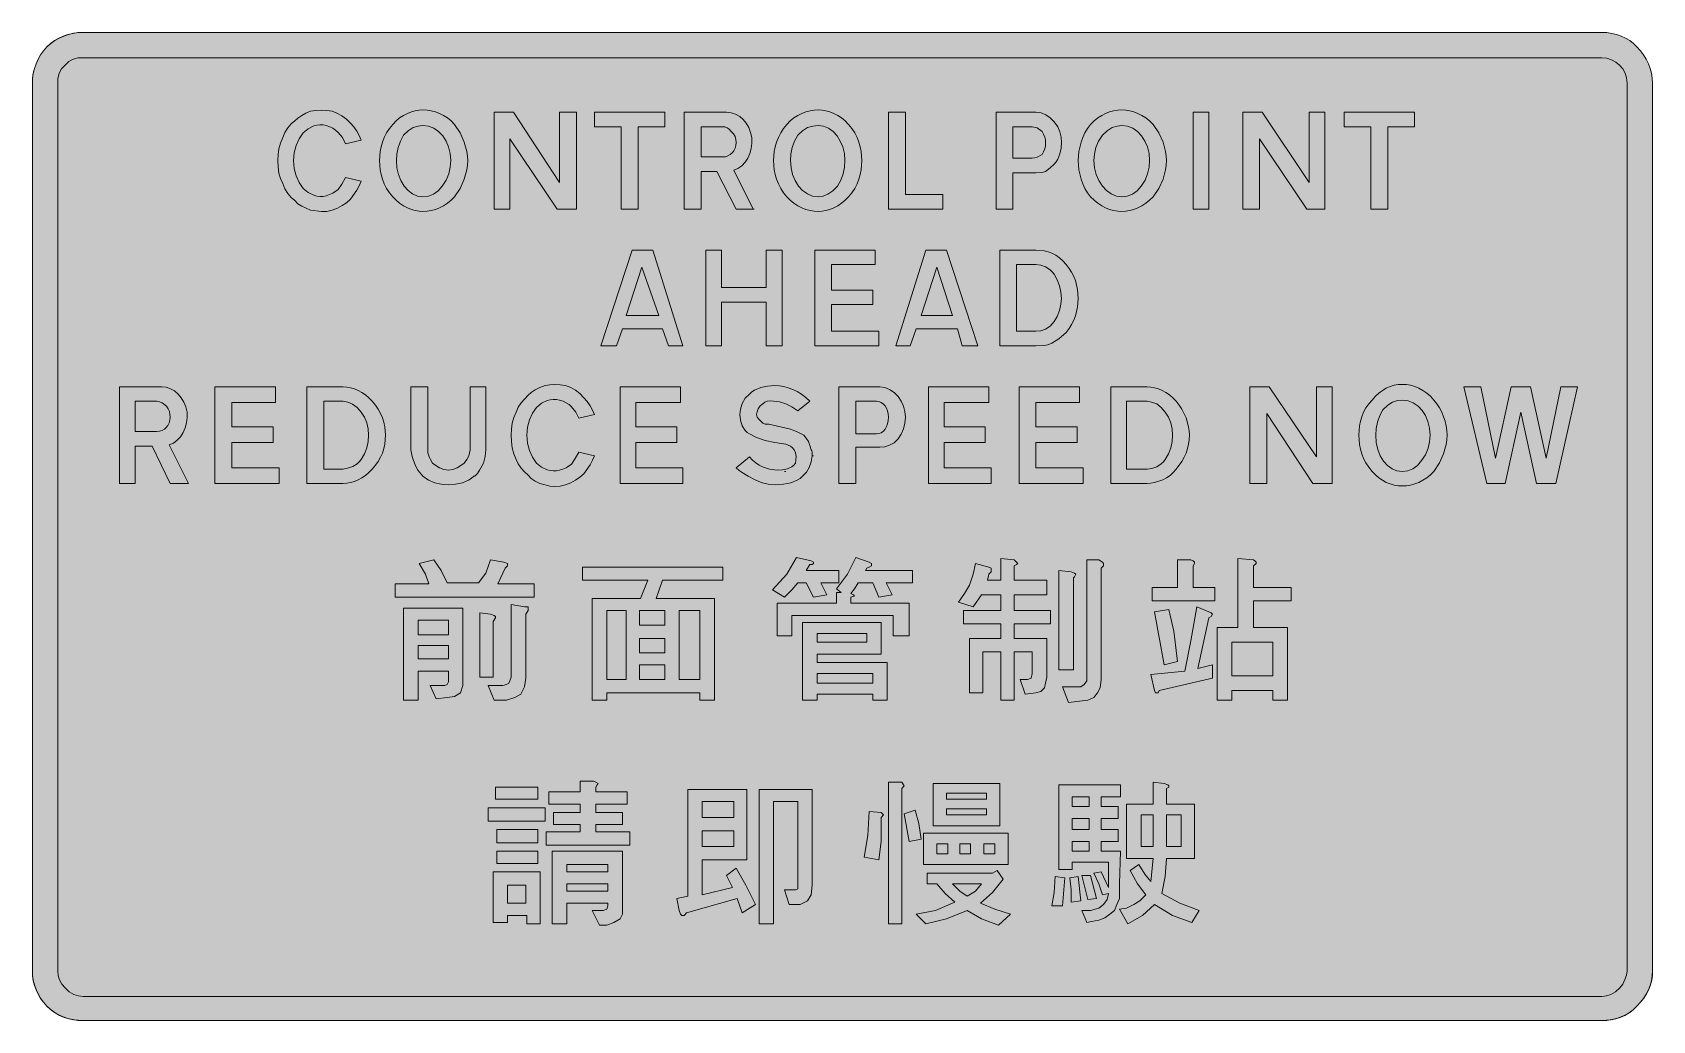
# Model space of a CAD drawing. Header units: metres. Extents: x 83 to 485, y 14 to 260.
import ezdxf

# ---------------------------------------------------------------- set-up
doc = ezdxf.new("R2010")
doc.units = ezdxf.units.M
for name, color, linetype, true_color in [('FILL_BLUE_0000FF', 7, 'Continuous', 0x0000ff), ('FILL_WHITE_FFFFFF', 7, 'Continuous', 0xffffff), ('STROKE_BLUE_0000FF', 7, 'Continuous', 0x0000ff), ('STROKE_WHITE_FFFFFF', 7, 'Continuous', 0xffffff)]:
    doc.layers.add(name, color=color, linetype=linetype, true_color=true_color)

msp = doc.modelspace()

# ---------------------------------------------------------------- hatches: boundary and pattern name
at = {"layer": 'FILL_BLUE_0000FF', "true_color": 0x0000ff}
h = msp.add_hatch(color=7, dxfattribs=at)
h.dxf.hatch_style = 1
h.paths.add_polyline_path([(473.87, 253.14), (475.03, 252.78), (476.09, 252.22), (477.04, 251.46), (477.83, 250.54), (478.43, 249.46), (478.81, 248.26), (478.95, 246.96), (478.95, 26.76), (478.76, 25.71), (478.35, 24.66), (477.86, 23.5), (477.15, 22.56), (476.03, 21.6), (474.9, 20.95), (473.78, 20.58), (472.65, 20.46), (95.85, 20.46), (94.68, 20.58), (93.49, 20.95), (92.35, 21.6), (91.35, 22.56), (90.56, 23.51), (90, 24.55), (89.66, 25.64), (89.55, 26.76), (89.55, 246.96), (89.59, 248.16), (89.85, 249.36), (90.13, 249.98), (90.49, 250.52), (91.35, 251.46), (92.29, 252.32), (92.83, 252.68), (93.45, 252.96), (93.95, 253.13), (94.54, 253.22), (95.85, 253.26), (472.65, 253.26), (473.87, 253.14)])
at = {"layer": 'FILL_WHITE_FFFFFF', "true_color": 0xffffff}
h = msp.add_hatch(color=7, dxfattribs=at)
h.dxf.hatch_style = 1
h.paths.add_polyline_path([(473.89, 259.5), (475.11, 259.33), (476.3, 259.05), (477.45, 258.66), (478.54, 258.15), (479.57, 257.54), (480.51, 256.8), (481.35, 255.96), (482.21, 255.02), (482.97, 254.01), (483.64, 252.93), (484.2, 251.8), (484.65, 250.63), (484.98, 249.42), (485.18, 248.2), (485.25, 246.96), (485.25, 26.76), (485.19, 25.62), (485.02, 24.47), (484.73, 23.32), (484.31, 22.19), (483.77, 21.08), (483.1, 20.01), (482.29, 19), (481.35, 18.06), (480.41, 17.13), (479.4, 16.36), (478.33, 15.73), (477.23, 15.25), (476.09, 14.89), (474.94, 14.64), (472.65, 14.46), (95.85, 14.46), (93.43, 14.64), (92.26, 14.89), (91.13, 15.25), (90.01, 15.73), (88.93, 16.36), (87.88, 17.13), (86.85, 18.06), (86.01, 19), (85.28, 20.01), (84.66, 21.08), (84.15, 22.19), (83.76, 23.32), (83.48, 24.47), (83.31, 25.62), (83.25, 26.76), (83.25, 246.96), (83.31, 248.13), (83.48, 249.36), (83.76, 250.59), (84.15, 251.76), (84.66, 252.88), (85.28, 253.97), (86.01, 255.01), (86.85, 255.96), (87.8, 256.8), (88.84, 257.54), (89.93, 258.15), (91.05, 258.66), (92.22, 259.05), (93.45, 259.34), (94.68, 259.5), (95.85, 259.56), (472.65, 259.56), (473.89, 259.5)])
h = msp.add_hatch(color=7, dxfattribs=at)
h.dxf.hatch_style = 1
h.paths.add_polyline_path([(160.16, 233.46), (159.11, 234.77), (158.49, 235.33), (157.79, 235.8), (157.01, 236.18), (156.15, 236.46), (155.36, 236.62), (154.58, 236.64), (153.82, 236.55), (153.08, 236.35), (151.68, 235.66), (150.45, 234.66), (149.44, 233.2), (148.69, 231.55), (148.21, 229.72), (148.05, 227.76), (148.21, 225.8), (148.69, 223.97), (149.44, 222.32), (150.45, 220.86), (151.68, 219.86), (153.08, 219.17), (153.82, 218.97), (154.58, 218.88), (155.36, 218.9), (156.15, 219.06), (157, 219.34), (157.76, 219.7), (159.15, 220.56), (160.05, 221.95), (160.95, 223.56), (164.85, 222.66), (164.34, 221.54), (163.73, 220.41), (162.15, 218.16), (161.19, 217.32), (160.13, 216.59), (158.94, 215.97), (157.65, 215.46), (156.3, 215.16), (154.95, 215.12), (152.25, 215.46), (150.08, 216.44), (149.13, 217.06), (148.35, 217.86), (147.46, 218.64), (146.63, 219.62), (145.9, 220.77), (145.35, 222.06), (144.78, 223.29), (144.41, 224.69), (144.21, 226.19), (144.15, 227.76), (144.21, 229.28), (144.41, 230.72), (144.78, 232.11), (145.35, 233.46), (145.9, 234.75), (146.63, 235.9), (147.46, 236.88), (148.35, 237.66), (149.13, 238.33), (150.08, 238.97), (151.13, 239.56), (152.25, 240.06), (153.6, 240.23), (154.95, 240.29), (156.3, 240.23), (157.65, 240.06), (158.82, 239.55), (160.01, 238.9), (161.15, 238.08), (162.15, 237.06), (162.99, 236.11), (163.73, 235.07), (164.34, 233.98), (164.85, 232.86), (160.95, 231.96), (160.16, 233.46)])
h = msp.add_hatch(color=7, dxfattribs=at)
h.dxf.hatch_style = 1
h.paths.add_polyline_path([(182.21, 240.14), (183.25, 239.85), (184.28, 239.46), (185.27, 238.95), (186.23, 238.34), (187.12, 237.6), (187.95, 236.76), (189.35, 234.64), (190.39, 232.37), (191.03, 230.05), (191.19, 228.9), (191.25, 227.76), (191.19, 226.62), (191.03, 225.47), (190.39, 223.15), (189.35, 220.88), (187.95, 218.76), (187.12, 217.92), (186.23, 217.19), (185.27, 216.57), (184.28, 216.06), (183.25, 215.67), (182.21, 215.39), (181.17, 215.22), (180.15, 215.16), (179.22, 215.22), (178.26, 215.39), (177.28, 215.67), (176.29, 216.06), (175.31, 216.57), (174.37, 217.19), (173.48, 217.92), (172.65, 218.76), (171.82, 219.8), (171.12, 220.88), (170.55, 222), (170.1, 223.15), (169.76, 224.31), (169.53, 225.47), (169.35, 227.76), (169.53, 230.05), (169.76, 231.21), (170.1, 232.37), (170.55, 233.52), (171.12, 234.64), (171.82, 235.72), (172.65, 236.76), (173.48, 237.6), (174.37, 238.34), (175.31, 238.95), (176.29, 239.46), (177.28, 239.85), (178.26, 240.14), (179.22, 240.3), (180.15, 240.36), (181.17, 240.3), (182.21, 240.14)])
h.paths.add_polyline_path([(177.75, 235.94), (176.52, 235.19), (175.35, 234.06), (174.56, 232.61), (174, 231.02), (173.66, 229.38), (173.55, 227.76), (173.69, 226), (174.08, 224.33), (174.69, 222.8), (175.5, 221.46), (176.48, 220.34), (177.6, 219.49), (178.83, 218.95), (180.15, 218.76), (181.49, 218.93), (182.78, 219.44), (183.95, 220.28), (184.95, 221.46), (185.91, 222.91), (186.56, 224.5), (186.93, 226.14), (187.05, 227.76), (186.91, 229.51), (186.52, 231.14), (185.9, 232.62), (185.06, 233.91), (184.05, 234.97), (182.87, 235.78), (181.57, 236.28), (180.15, 236.46), (178.98, 236.34), (177.75, 235.94)], flags=16)
h = msp.add_hatch(color=7, dxfattribs=at)
h.dxf.hatch_style = 1
h.paths.add_polyline_path([(201.75, 233.16), (201.75, 215.76), (197.85, 215.76), (197.85, 239.76), (202.65, 239.76), (214.05, 222.36), (214.05, 239.76), (218.25, 239.76), (218.25, 215.76), (213.45, 215.76), (201.75, 233.16)])
h = msp.add_hatch(color=7, dxfattribs=at)
h.dxf.hatch_style = 1
h.paths.add_polyline_path([(240.15, 236.16), (233.55, 236.16), (233.55, 215.76), (229.35, 215.76), (229.35, 236.16), (222.75, 236.16), (222.75, 239.76), (240.15, 239.76), (240.15, 236.16)])
h = msp.add_hatch(color=7, dxfattribs=at)
h.dxf.hatch_style = 1
h.paths.add_polyline_path([(253.05, 225.06), (249.15, 225.06), (249.15, 215.76), (244.95, 215.76), (244.95, 239.76), (255.45, 239.76), (256.64, 239.64), (257.74, 239.28), (258.74, 238.72), (259.61, 237.96), (260.36, 237.04), (260.98, 235.96), (261.44, 234.76), (261.75, 233.46), (261.77, 232.12), (261.6, 230.8), (261.25, 229.55), (260.74, 228.4), (260.07, 227.37), (259.26, 226.5), (258.32, 225.82), (257.25, 225.36), (262.05, 215.76), (257.85, 215.76), (253.05, 225.06)])
h.paths.add_polyline_path([(255.21, 228.73), (255.83, 228.93), (256.39, 229.25), (256.88, 229.67), (257.28, 230.2), (257.59, 230.81), (257.78, 231.5), (257.85, 232.26), (257.79, 232.98), (257.59, 233.72), (257.22, 234.41), (256.65, 234.96), (256.15, 235.53), (255.6, 235.9), (255.05, 236.1), (254.55, 236.16), (249.15, 236.16), (249.15, 228.66), (254.55, 228.66), (255.21, 228.73)], flags=16)
h = msp.add_hatch(color=7, dxfattribs=at)
h.dxf.hatch_style = 1
h.paths.add_polyline_path([(280.14, 240.14), (281.12, 239.85), (282.11, 239.46), (283.09, 238.95), (284.03, 238.34), (284.92, 237.6), (285.75, 236.76), (286.58, 235.72), (287.28, 234.64), (287.85, 233.52), (288.3, 232.37), (288.64, 231.21), (288.87, 230.05), (289.05, 227.76), (288.87, 225.47), (288.64, 224.31), (288.3, 223.15), (287.85, 222), (287.28, 220.88), (286.58, 219.8), (285.75, 218.76), (284.92, 217.92), (284.03, 217.19), (283.09, 216.57), (282.11, 216.06), (281.12, 215.67), (280.14, 215.39), (279.18, 215.22), (278.25, 215.16), (277.23, 215.22), (276.19, 215.39), (275.15, 215.67), (274.13, 216.06), (273.13, 216.57), (272.18, 217.19), (271.28, 217.92), (270.45, 218.76), (269.62, 219.8), (268.92, 220.88), (268.35, 222), (267.9, 223.15), (267.56, 224.31), (267.33, 225.47), (267.15, 227.76), (267.33, 230.05), (267.56, 231.21), (267.9, 232.37), (268.35, 233.52), (268.92, 234.64), (269.62, 235.72), (270.45, 236.76), (271.28, 237.6), (272.18, 238.34), (273.13, 238.95), (274.13, 239.46), (275.15, 239.85), (276.19, 240.14), (277.23, 240.3), (278.25, 240.36), (279.18, 240.3), (280.14, 240.14)])
h.paths.add_polyline_path([(275.59, 235.94), (274.33, 235.19), (273.15, 234.06), (272.36, 232.61), (271.8, 231.02), (271.46, 229.38), (271.35, 227.76), (271.49, 226), (271.88, 224.33), (272.5, 222.8), (273.34, 221.46), (274.35, 220.34), (275.53, 219.49), (276.83, 218.95), (278.25, 218.76), (279.42, 218.93), (280.65, 219.44), (281.88, 220.28), (283.05, 221.46), (283.84, 222.91), (284.4, 224.5), (284.74, 226.14), (284.85, 227.76), (284.71, 229.51), (284.33, 231.14), (283.71, 232.62), (282.9, 233.91), (281.92, 234.97), (280.8, 235.78), (279.57, 236.28), (278.25, 236.46), (276.9, 236.34), (275.59, 235.94)], flags=16)
h = msp.add_hatch(color=7, dxfattribs=at)
h.dxf.hatch_style = 1
h.paths.add_polyline_path([(295.65, 239.76), (299.85, 239.76), (299.85, 219.36), (309.15, 219.36), (309.15, 215.76), (295.65, 215.76), (295.65, 239.76)])
h = msp.add_hatch(color=7, dxfattribs=at)
h.dxf.hatch_style = 1
h.paths.add_polyline_path([(334.73, 239.12), (335.79, 238.37), (336.75, 237.36), (337.66, 236.18), (338.21, 234.92), (338.48, 233.61), (338.55, 232.26), (338.48, 230.87), (338.21, 229.45), (337.66, 228.08), (337.26, 227.45), (336.75, 226.86), (335.81, 225.96), (334.65, 225.06), (334.15, 224.89), (333.56, 224.8), (332.25, 224.76), (326.55, 224.76), (326.55, 215.76), (322.35, 215.76), (322.35, 239.76), (332.25, 239.76), (333.54, 239.6), (334.73, 239.12)])
h.paths.add_polyline_path([(331.35, 228.36), (331.98, 228.42), (332.55, 228.59), (333.75, 229.26), (334.14, 229.94), (334.43, 230.65), (334.59, 231.41), (334.65, 232.26), (334.59, 232.94), (334.43, 233.61), (334.14, 234.29), (333.75, 234.96), (332.55, 235.86), (331.35, 236.16), (326.55, 236.16), (326.55, 228.36), (331.35, 228.36)], flags=16)
h = msp.add_hatch(color=7, dxfattribs=at)
h.dxf.hatch_style = 1
h.paths.add_polyline_path([(355.57, 240.14), (356.57, 239.85), (357.56, 239.46), (358.54, 238.95), (359.5, 238.34), (360.44, 237.6), (361.35, 236.76), (362.75, 234.64), (363.79, 232.37), (364.43, 230.05), (364.59, 228.9), (364.65, 227.76), (364.59, 226.62), (364.43, 225.47), (363.79, 223.15), (362.75, 220.88), (361.35, 218.76), (360.44, 217.92), (359.5, 217.19), (358.54, 216.57), (357.56, 216.06), (356.57, 215.67), (355.57, 215.39), (354.56, 215.22), (353.55, 215.16), (352.54, 215.22), (351.53, 215.39), (350.53, 215.67), (349.54, 216.06), (348.56, 216.57), (347.6, 217.19), (346.66, 217.92), (345.75, 218.76), (345.02, 219.8), (344.4, 220.88), (343.88, 222), (343.46, 223.15), (342.92, 225.47), (342.75, 227.76), (342.92, 230.05), (343.46, 232.37), (343.88, 233.52), (344.4, 234.64), (345.02, 235.72), (345.75, 236.76), (346.66, 237.6), (347.6, 238.34), (348.56, 238.95), (349.54, 239.46), (350.53, 239.85), (351.53, 240.14), (352.54, 240.3), (353.55, 240.36), (354.56, 240.3), (355.57, 240.14)])
h.paths.add_polyline_path([(351.15, 235.94), (349.92, 235.19), (348.75, 234.06), (347.79, 232.61), (347.14, 231.02), (346.77, 229.38), (346.65, 227.76), (346.8, 226), (347.22, 224.33), (347.88, 222.8), (348.75, 221.46), (349.78, 220.34), (350.95, 219.49), (352.22, 218.95), (353.55, 218.76), (354.89, 218.93), (356.18, 219.44), (357.35, 220.28), (358.35, 221.46), (359.31, 222.91), (359.96, 224.5), (360.33, 226.14), (360.45, 227.76), (360.31, 229.51), (359.92, 231.14), (359.3, 232.62), (358.46, 233.91), (357.45, 234.97), (356.27, 235.78), (354.97, 236.28), (353.55, 236.46), (352.38, 236.34), (351.15, 235.94)], flags=16)
h = msp.add_hatch(color=7, dxfattribs=at)
h.dxf.hatch_style = 1
h.paths.add_polyline_path([(371.25, 239.76), (375.15, 239.76), (375.15, 215.76), (371.25, 215.76), (371.25, 239.76)])
h = msp.add_hatch(color=7, dxfattribs=at)
h.dxf.hatch_style = 1
h.paths.add_polyline_path([(387.75, 233.16), (387.75, 215.76), (383.55, 215.76), (383.55, 239.76), (388.35, 239.76), (400.05, 222.36), (400.05, 239.76), (403.95, 239.76), (403.95, 215.76), (399.45, 215.76), (387.75, 233.16)])
h = msp.add_hatch(color=7, dxfattribs=at)
h.dxf.hatch_style = 1
h.paths.add_polyline_path([(426.15, 236.16), (419.55, 236.16), (419.55, 215.76), (415.35, 215.76), (415.35, 236.16), (408.75, 236.16), (408.75, 239.76), (426.15, 239.76), (426.15, 236.16)])
h = msp.add_hatch(color=7, dxfattribs=at)
h.dxf.hatch_style = 1
h.paths.add_polyline_path([(244.65, 181.86), (241.05, 181.86), (239.55, 186.06), (229.65, 186.06), (228.15, 181.86), (224.25, 181.86), (232.05, 205.56), (237.15, 205.56), (244.65, 181.86)])
h.paths.add_polyline_path([(230.55, 189.36), (238.65, 189.36), (234.45, 201.36), (230.55, 189.36)], flags=16)
h = msp.add_hatch(color=7, dxfattribs=at)
h.dxf.hatch_style = 1
h.paths.add_polyline_path([(265.35, 192.66), (254.25, 192.66), (254.25, 181.86), (250.35, 181.86), (250.35, 205.56), (254.25, 205.56), (254.25, 196.26), (265.35, 196.26), (265.35, 205.56), (269.25, 205.56), (269.25, 181.86), (265.35, 181.86), (265.35, 192.66)])
h = msp.add_hatch(color=7, dxfattribs=at)
h.dxf.hatch_style = 1
h.paths.add_polyline_path([(277.35, 205.56), (292.35, 205.56), (292.35, 201.96), (281.55, 201.96), (281.55, 195.66), (291.75, 195.66), (291.75, 192.06), (281.55, 192.06), (281.55, 185.46), (293.25, 185.46), (293.25, 181.86), (277.35, 181.86), (277.35, 205.56)])
h = msp.add_hatch(color=7, dxfattribs=at)
h.dxf.hatch_style = 1
h.paths.add_polyline_path([(317.85, 181.86), (313.95, 181.86), (312.75, 186.06), (302.55, 186.06), (301.05, 181.86), (297.45, 181.86), (304.95, 205.56), (310.05, 205.56), (317.85, 181.86)])
h.paths.add_polyline_path([(303.75, 189.36), (311.55, 189.36), (307.65, 201.36), (303.75, 189.36)], flags=16)
h = msp.add_hatch(color=7, dxfattribs=at)
h.dxf.hatch_style = 1
h.paths.add_polyline_path([(335.26, 205.13), (336.23, 204.77), (337.17, 204.29), (338.07, 203.66), (338.94, 202.89), (339.75, 201.96), (340.48, 201.03), (341.1, 200.06), (341.62, 199.04), (342.04, 197.99), (342.58, 195.8), (342.75, 193.56), (342.58, 191.45), (342.04, 189.25), (341.62, 188.16), (341.1, 187.11), (340.48, 186.1), (339.75, 185.16), (337.95, 183.59), (336.15, 182.46), (335.2, 182.11), (334.2, 181.94), (332.25, 181.86), (323.25, 181.86), (323.25, 205.56), (332.25, 205.56), (334.27, 205.38), (335.26, 205.13)])
h.paths.add_polyline_path([(327.45, 185.46), (332.25, 185.46), (333.42, 185.58), (334.61, 185.99), (335.75, 186.73), (336.27, 187.24), (336.75, 187.86), (337.54, 189.13), (338.1, 190.6), (338.44, 192.12), (338.55, 193.56), (338.44, 195.13), (338.1, 196.67), (337.54, 198.16), (336.75, 199.56), (336.27, 200.18), (335.75, 200.69), (334.61, 201.44), (333.42, 201.84), (332.25, 201.96), (327.45, 201.96), (327.45, 185.46)], flags=16)
h = msp.add_hatch(color=7, dxfattribs=at)
h.dxf.hatch_style = 1
h.paths.add_polyline_path([(115.35, 171.66), (116.46, 171.54), (117.52, 171.18), (118.5, 170.62), (119.4, 169.86), (120.18, 168.94), (120.83, 167.86), (121.33, 166.66), (121.65, 165.36), (121.67, 164.02), (121.5, 162.7), (121.15, 161.45), (120.64, 160.3), (119.97, 159.27), (119.16, 158.4), (118.22, 157.72), (117.15, 157.26), (121.95, 147.66), (117.45, 147.66), (112.95, 156.96), (108.75, 156.96), (108.75, 147.66), (104.85, 147.66), (104.85, 171.66), (115.35, 171.66)])
h.paths.add_polyline_path([(114.81, 160.63), (115.43, 160.83), (115.99, 161.15), (116.48, 161.57), (116.88, 162.1), (117.19, 162.71), (117.38, 163.4), (117.45, 164.16), (117.39, 164.84), (117.23, 165.51), (116.94, 166.19), (116.55, 166.86), (115.46, 167.69), (114.82, 167.96), (114.15, 168.06), (108.75, 168.06), (108.75, 160.56), (114.15, 160.56), (114.81, 160.63)], flags=16)
h = msp.add_hatch(color=7, dxfattribs=at)
h.dxf.hatch_style = 1
h.paths.add_polyline_path([(128.55, 171.66), (143.55, 171.66), (143.55, 167.76), (132.75, 167.76), (132.75, 161.76), (142.95, 161.76), (142.95, 157.86), (132.75, 157.86), (132.75, 151.56), (144.45, 151.56), (144.45, 147.66), (128.55, 147.66), (128.55, 171.66)])
h = msp.add_hatch(color=7, dxfattribs=at)
h.dxf.hatch_style = 1
h.paths.add_polyline_path([(162.19, 171.44), (163.13, 171.15), (164.06, 170.76), (164.98, 170.25), (165.88, 169.64), (166.74, 168.9), (167.55, 168.06), (168.38, 167.12), (169.08, 166.11), (169.65, 165.06), (170.1, 163.97), (170.44, 162.87), (170.67, 161.77), (170.85, 159.66), (170.67, 157.42), (170.44, 156.32), (170.1, 155.24), (169.65, 154.18), (169.08, 153.16), (168.38, 152.19), (167.55, 151.26), (166.74, 150.42), (165.88, 149.69), (164.98, 149.07), (164.06, 148.56), (163.13, 148.17), (162.19, 147.89), (161.26, 147.72), (160.35, 147.66), (151.35, 147.66), (151.35, 171.66), (160.35, 171.66), (161.26, 171.6), (162.19, 171.44)])
h.paths.add_polyline_path([(155.55, 151.26), (160.35, 151.26), (161.44, 151.45), (162.75, 151.86), (163.8, 152.54), (164.35, 153.04), (164.85, 153.66), (165.64, 155.06), (166.2, 156.55), (166.54, 158.09), (166.65, 159.66), (166.54, 161.23), (166.2, 162.74), (165.64, 164.13), (164.85, 165.36), (163.85, 166.54), (162.71, 167.39), (161.52, 167.89), (160.35, 168.06), (155.55, 168.06), (155.55, 151.26)], flags=16)
h = msp.add_hatch(color=7, dxfattribs=at)
h.dxf.hatch_style = 1
h.paths.add_polyline_path([(181.35, 156.06), (181.39, 155.31), (181.65, 154.56), (181.75, 154.11), (181.99, 153.66), (182.55, 152.76), (183.33, 152.1), (184.28, 151.52), (185.33, 151.11), (186.45, 150.96), (187.57, 151.11), (188.63, 151.52), (189.57, 152.1), (190.35, 152.76), (191.06, 153.66), (191.55, 154.56), (191.85, 156.06), (191.85, 171.66), (195.75, 171.66), (195.75, 156.06), (195.56, 154.41), (195.15, 152.76), (194.21, 151), (193.67, 150.19), (193.05, 149.46), (192.75, 149.46), (192.15, 148.94), (191.47, 148.5), (189.94, 147.85), (188.24, 147.48), (186.45, 147.36), (184.71, 147.48), (183.08, 147.85), (181.56, 148.5), (180.15, 149.46), (178.88, 151), (178.38, 151.86), (178.05, 152.76), (177.7, 153.61), (177.49, 154.41), (177.15, 156.06), (177.15, 171.66), (181.35, 171.66), (181.35, 156.06)])
h = msp.add_hatch(color=7, dxfattribs=at)
h.dxf.hatch_style = 1
h.paths.add_polyline_path([(218.06, 165.36), (217.01, 166.67), (216.39, 167.23), (215.69, 167.7), (214.91, 168.08), (214.05, 168.36), (213.26, 168.52), (212.48, 168.54), (211.72, 168.45), (210.98, 168.25), (209.58, 167.56), (208.35, 166.56), (207.34, 165.1), (206.59, 163.45), (206.11, 161.62), (205.95, 159.66), (206.11, 157.7), (206.59, 155.87), (207.34, 154.22), (208.35, 152.76), (209.58, 151.76), (210.98, 151.07), (211.72, 150.87), (212.48, 150.78), (213.26, 150.8), (214.05, 150.96), (214.9, 151.24), (215.66, 151.6), (217.05, 152.46), (217.95, 153.85), (218.85, 155.46), (222.75, 154.56), (222.24, 153.44), (221.63, 152.31), (220.05, 150.06), (219.09, 149.22), (218.03, 148.49), (216.84, 147.87), (215.55, 147.36), (214.2, 147.02), (212.89, 146.91), (211.63, 147.02), (210.45, 147.36), (209.16, 147.69), (208.01, 148.22), (207.03, 148.92), (206.25, 149.76), (205.36, 150.54), (204.53, 151.49), (203.8, 152.54), (203.25, 153.66), (202.68, 155.06), (202.31, 156.55), (202.11, 158.09), (202.05, 159.66), (202.11, 161.18), (202.31, 162.62), (202.68, 164.01), (203.25, 165.36), (203.8, 166.61), (204.53, 167.69), (206.25, 169.56), (207.03, 170.23), (208.01, 170.87), (209.16, 171.46), (210.45, 171.96), (211.63, 172.13), (212.89, 172.19), (214.2, 172.13), (215.55, 171.96), (216.84, 171.45), (218.03, 170.8), (219.09, 169.98), (220.05, 168.96), (220.89, 168.01), (221.63, 166.97), (222.24, 165.88), (222.75, 164.76), (218.85, 163.86), (218.06, 165.36)])
h = msp.add_hatch(color=7, dxfattribs=at)
h.dxf.hatch_style = 1
h.paths.add_polyline_path([(229.05, 171.66), (244.05, 171.66), (244.05, 167.76), (232.95, 167.76), (232.95, 161.76), (243.15, 161.76), (243.15, 157.86), (232.95, 157.86), (232.95, 151.56), (244.65, 151.56), (244.65, 147.66), (229.05, 147.66), (229.05, 171.66)])
h = msp.add_hatch(color=7, dxfattribs=at)
h.dxf.hatch_style = 1
h.paths.add_polyline_path([(276.46, 153.05), (276, 151.67), (275.32, 150.47), (274.35, 149.46), (273.73, 148.94), (273.02, 148.5), (271.39, 147.85), (269.58, 147.48), (267.75, 147.36), (265.83, 147.52), (264.08, 147.96), (262.43, 148.63), (260.85, 149.46), (259.35, 150.4), (258.57, 150.94), (257.85, 151.56), (261.15, 154.26), (261.94, 153.44), (262.73, 152.77), (263.54, 152.24), (264.38, 151.82), (266.13, 151.26), (268.05, 150.96), (269.39, 151.03), (270.64, 151.3), (271.72, 151.85), (272.17, 152.25), (272.55, 152.76), (272.71, 153.53), (272.74, 154.41), (272.59, 155.29), (272.25, 156.06), (271.86, 156.56), (271.37, 156.93), (270.19, 157.41), (267.45, 157.86), (265.09, 158.35), (262.95, 159.06), (261.15, 159.96), (260.62, 160.35), (260.14, 160.84), (259.39, 162.02), (258.91, 163.38), (258.75, 164.76), (258.91, 166.15), (259.39, 167.54), (260.14, 168.81), (261.15, 169.86), (261.75, 170.38), (262.43, 170.82), (263.96, 171.47), (265.66, 171.84), (267.45, 171.96), (268.57, 171.9), (269.7, 171.73), (270.81, 171.44), (271.91, 171.02), (273, 170.48), (274.07, 169.81), (275.12, 169), (276.15, 168.06), (273.15, 165.66), (271.71, 166.67), (270.15, 167.42), (268.59, 167.9), (267.15, 168.06), (266.31, 168.18), (265.58, 168.1), (264.96, 167.85), (264.45, 167.46), (263.84, 166.91), (263.36, 166.22), (263.06, 165.48), (262.95, 164.76), (263.1, 164.14), (263.48, 163.6), (264.45, 162.66), (265.05, 162.36), (265.35, 162.36), (265.95, 162.36), (271.35, 161.16), (272.21, 160.86), (272.85, 160.56), (274.65, 159.66), (275.27, 158.93), (275.78, 158.09), (276.17, 157.13), (276.45, 156.06), (276.62, 155.78), (276.71, 155.42), (276.75, 154.56), (276.46, 153.05)])
h = msp.add_hatch(color=7, dxfattribs=at)
h.dxf.hatch_style = 1
h.paths.add_polyline_path([(295.91, 171.02), (297.05, 170.27), (298.05, 169.26), (298.84, 168.08), (299.4, 166.82), (299.74, 165.51), (299.85, 164.16), (299.74, 162.64), (299.4, 161.24), (298.84, 159.94), (298.05, 158.76), (297.05, 157.8), (295.91, 157.15), (294.72, 156.78), (293.55, 156.66), (287.55, 156.66), (287.55, 147.66), (283.35, 147.66), (283.35, 171.66), (293.55, 171.66), (294.72, 171.5), (295.91, 171.02)])
h.paths.add_polyline_path([(292.65, 159.96), (293.3, 160.04), (293.88, 160.28), (294.39, 160.66), (294.83, 161.16), (295.18, 161.78), (295.43, 162.49), (295.59, 163.29), (295.65, 164.16), (295.59, 164.93), (295.43, 165.66), (295.18, 166.32), (294.83, 166.9), (294.39, 167.38), (293.88, 167.75), (293.3, 167.98), (292.65, 168.06), (287.55, 168.06), (287.55, 159.96), (292.65, 159.96)], flags=16)
h = msp.add_hatch(color=7, dxfattribs=at)
h.dxf.hatch_style = 1
h.paths.add_polyline_path([(305.55, 171.66), (320.55, 171.66), (320.55, 167.76), (309.45, 167.76), (309.45, 161.76), (319.65, 161.76), (319.65, 157.86), (309.45, 157.86), (309.45, 151.56), (321.15, 151.56), (321.15, 147.66), (305.55, 147.66), (305.55, 171.66)])
h = msp.add_hatch(color=7, dxfattribs=at)
h.dxf.hatch_style = 1
h.paths.add_polyline_path([(328.05, 171.66), (343.05, 171.66), (343.05, 167.76), (332.25, 167.76), (332.25, 161.76), (342.45, 161.76), (342.45, 157.86), (332.25, 157.86), (332.25, 151.56), (343.95, 151.56), (343.95, 147.66), (328.05, 147.66), (328.05, 171.66)])
h = msp.add_hatch(color=7, dxfattribs=at)
h.dxf.hatch_style = 1
h.paths.add_polyline_path([(361.69, 171.44), (362.63, 171.15), (363.56, 170.76), (364.48, 170.25), (365.38, 169.64), (366.24, 168.9), (367.05, 168.06), (367.79, 167.12), (368.45, 166.11), (369.49, 163.97), (370.13, 161.77), (370.29, 160.7), (370.35, 159.66), (370.29, 158.54), (370.13, 157.42), (369.86, 156.32), (369.49, 155.24), (369.02, 154.18), (368.45, 153.16), (367.05, 151.26), (366.32, 150.42), (365.51, 149.69), (364.65, 149.07), (363.75, 148.56), (361.69, 147.89), (360.75, 147.72), (359.85, 147.66), (350.85, 147.66), (350.85, 171.66), (359.85, 171.66), (360.76, 171.6), (361.69, 171.44)])
h.paths.add_polyline_path([(354.75, 151.26), (359.85, 151.26), (361.02, 151.38), (362.21, 151.79), (363.35, 152.53), (363.87, 153.04), (364.35, 153.66), (365.14, 155.06), (365.7, 156.55), (366.04, 158.09), (366.15, 159.66), (366.04, 161.23), (365.7, 162.74), (365.14, 164.13), (364.35, 165.36), (363.3, 166.52), (362.25, 167.46), (360.94, 167.87), (359.85, 168.06), (354.75, 168.06), (354.75, 151.26)], flags=16)
h = msp.add_hatch(color=7, dxfattribs=at)
h.dxf.hatch_style = 1
h.paths.add_polyline_path([(389.55, 165.06), (389.55, 147.66), (385.35, 147.66), (385.35, 171.66), (390.15, 171.66), (401.85, 154.26), (401.85, 171.66), (405.75, 171.66), (405.75, 147.66), (400.95, 147.66), (389.55, 165.06)])
h = msp.add_hatch(color=7, dxfattribs=at)
h.dxf.hatch_style = 1
h.paths.add_polyline_path([(425.21, 172.03), (426.25, 171.74), (427.28, 171.32), (428.27, 170.78), (429.23, 170.11), (430.12, 169.3), (430.95, 168.36), (431.69, 167.42), (432.35, 166.41), (432.92, 165.34), (433.39, 164.24), (433.76, 163.1), (434.03, 161.95), (434.19, 160.8), (434.25, 159.66), (434.19, 158.52), (434.03, 157.37), (433.39, 155.05), (432.35, 152.78), (430.95, 150.66), (430.12, 149.82), (429.23, 149.09), (428.27, 148.47), (427.28, 147.96), (426.25, 147.57), (425.21, 147.28), (424.17, 147.12), (423.15, 147.06), (422.14, 147.12), (421.13, 147.28), (420.14, 147.57), (419.18, 147.96), (418.23, 148.47), (417.33, 149.09), (416.46, 149.82), (415.65, 150.66), (414.82, 151.7), (414.12, 152.78), (413.55, 153.9), (413.1, 155.05), (412.76, 156.21), (412.53, 157.37), (412.35, 159.66), (412.53, 161.95), (412.76, 163.1), (413.1, 164.24), (413.55, 165.34), (414.12, 166.41), (414.82, 167.42), (415.65, 168.36), (416.46, 169.3), (417.33, 170.11), (418.23, 170.78), (419.18, 171.32), (420.14, 171.74), (421.13, 172.03), (422.14, 172.2), (423.15, 172.26), (424.17, 172.2), (425.21, 172.03)])
h.paths.add_polyline_path([(420.75, 167.84), (419.52, 167.09), (418.35, 165.96), (417.56, 164.51), (417, 162.92), (416.66, 161.28), (416.55, 159.66), (416.69, 157.81), (417.07, 156.1), (417.69, 154.57), (418.5, 153.25), (419.48, 152.16), (420.6, 151.35), (421.83, 150.84), (423.15, 150.66), (424.49, 150.83), (425.78, 151.34), (426.95, 152.18), (427.95, 153.36), (428.91, 154.81), (429.56, 156.4), (429.93, 158.04), (430.05, 159.66), (429.91, 161.41), (429.52, 163.04), (428.9, 164.52), (428.06, 165.81), (427.05, 166.87), (425.87, 167.68), (424.57, 168.18), (423.15, 168.36), (421.98, 168.24), (420.75, 167.84)], flags=16)
h = msp.add_hatch(color=7, dxfattribs=at)
h.dxf.hatch_style = 1
h.paths.add_polyline_path([(438.45, 171.66), (442.65, 171.66), (446.25, 153.96), (450.15, 171.66), (454.95, 171.66), (458.85, 153.96), (462.45, 171.66), (466.65, 171.66), (461.25, 147.66), (456.45, 147.66), (452.55, 165.36), (448.65, 147.66), (444.15, 147.66), (438.45, 171.66)])
h = msp.add_hatch(color=7, dxfattribs=at)
h.dxf.hatch_style = 1
h.paths.add_polyline_path([(180.75, 125.16), (179.25, 127.86), (182.85, 128.76), (184.65, 126.06), (186.15, 123.06), (193.95, 123.06), (195.75, 125.46), (196.95, 128.76), (200.25, 128.16), (201.15, 127.86), (201.15, 127.56), (201.15, 127.26), (200.55, 126.66), (198.75, 122.76), (207.75, 122.76), (207.75, 119.46), (173.25, 119.46), (173.25, 122.76), (181.65, 122.76), (180.75, 125.16)])
h = msp.add_hatch(color=7, dxfattribs=at)
h.dxf.hatch_style = 1
h.paths.add_polyline_path([(270.45, 125.16), (272.85, 129.36), (276.45, 128.46), (277.05, 128.16), (277.05, 127.86), (276.75, 127.56), (276.15, 127.56), (275.25, 126.06), (283.35, 126.06), (283.35, 123.06), (278.85, 123.06), (280.35, 120.06), (277.05, 119.46), (275.25, 123.06), (273.15, 123.06), (271.65, 121.26), (269.85, 119.46), (266.85, 121.26), (270.45, 125.16)])
h = msp.add_hatch(color=7, dxfattribs=at)
h.dxf.hatch_style = 1
h.paths.add_polyline_path([(285.45, 125.16), (287.55, 129.36), (290.85, 128.16), (291.45, 127.86), (291.45, 127.26), (290.85, 126.96), (290.25, 126.66), (289.95, 126.06), (301.65, 126.06), (301.65, 123.06), (295.05, 123.06), (296.55, 120.06), (293.25, 119.46), (291.75, 123.06), (288.15, 123.06), (287.25, 121.56), (286.35, 120.36), (286.95, 120.06), (287.25, 119.76), (286.95, 119.76), (286.35, 119.46), (286.35, 117.96), (300.75, 117.96), (300.75, 109.86), (296.85, 109.86), (296.85, 114.96), (271.65, 114.96), (271.65, 109.86), (268.05, 109.86), (268.05, 117.96), (282.75, 117.96), (282.75, 120.66), (283.95, 120.66), (282.75, 121.56), (285.45, 125.16)])
h = msp.add_hatch(color=7, dxfattribs=at)
h.dxf.hatch_style = 1
h.paths.add_polyline_path([(314.55, 120.36), (315.75, 122.46), (316.65, 125.16), (317.25, 127.86), (320.55, 126.96), (321.15, 126.66), (321.15, 126.06), (321.15, 125.76), (320.55, 125.16), (320.25, 123.66), (323.55, 123.66), (323.55, 129.06), (326.85, 128.76), (327.45, 128.16), (327.75, 127.86), (327.45, 127.56), (326.85, 127.26), (326.85, 123.66), (334.95, 123.66), (334.95, 120.06), (326.85, 120.06), (326.85, 116.16), (335.85, 116.16), (335.85, 112.86), (326.85, 112.86), (326.85, 109.26), (334.95, 109.26), (334.95, 99.66), (334.65, 98.16), (334.35, 96.96), (333.45, 96.06), (332.25, 95.76), (329.55, 95.46), (328.35, 99.06), (330.15, 99.06), (331.05, 99.36), (331.35, 100.56), (331.35, 105.96), (326.85, 105.96), (326.85, 93.96), (323.55, 93.96), (323.55, 105.96), (319.05, 105.96), (319.05, 95.76), (315.75, 95.76), (315.75, 109.26), (323.55, 109.26), (323.55, 112.86), (314.25, 112.86), (314.25, 116.16), (323.55, 116.16), (323.55, 120.06), (318.75, 120.06), (316.65, 117.06), (313.05, 118.26), (314.55, 120.36)])
h = msp.add_hatch(color=7, dxfattribs=at)
h.dxf.hatch_style = 1
h.paths.add_polyline_path([(347.85, 128.76), (348.75, 128.16), (349.05, 127.86), (349.05, 127.26), (348.45, 126.66), (348.45, 99.06), (348.15, 96.96), (347.55, 95.76), (346.65, 94.56), (345.15, 93.96), (340.35, 93.36), (338.85, 97.26), (342.45, 97.26), (343.35, 97.26), (344.25, 97.86), (344.85, 98.76), (344.85, 99.96), (344.85, 128.76), (347.85, 128.76)])
h = msp.add_hatch(color=7, dxfattribs=at)
h.dxf.hatch_style = 1
h.paths.add_polyline_path([(367.35, 121.86), (367.35, 128.76), (370.65, 128.76), (371.25, 128.46), (371.55, 128.16), (371.55, 127.86), (371.25, 127.26), (371.25, 121.86), (376.65, 121.86), (376.65, 118.56), (361.05, 118.56), (361.05, 121.86), (367.35, 121.86)])
h = msp.add_hatch(color=7, dxfattribs=at)
h.dxf.hatch_style = 1
h.paths.add_polyline_path([(382.35, 129.06), (386.25, 128.76), (386.55, 128.46), (386.85, 128.16), (386.85, 127.86), (386.25, 127.26), (386.25, 121.86), (395.55, 121.86), (395.55, 118.56), (386.25, 118.56), (386.25, 111.96), (394.65, 111.96), (394.65, 93.96), (391.05, 93.96), (391.05, 96.36), (380.85, 96.36), (380.85, 93.96), (377.25, 93.96), (377.25, 111.96), (382.35, 111.96), (382.35, 129.06)])
h.paths.add_polyline_path([(391.05, 108.36), (380.85, 108.36), (380.85, 99.96), (391.05, 99.96), (391.05, 108.36)], flags=16)
h = msp.add_hatch(color=7, dxfattribs=at)
h.dxf.hatch_style = 1
h.paths.add_polyline_path([(252.45, 93.96), (248.85, 93.96), (248.85, 95.76), (225.75, 95.76), (225.75, 93.96), (222.15, 93.96), (222.15, 119.16), (234.15, 119.16), (235.95, 123.66), (219.75, 123.66), (219.75, 126.96), (254.55, 126.96), (254.55, 123.66), (239.55, 123.66), (238.05, 119.16), (252.45, 119.16), (252.45, 93.96)])
h.paths.add_polyline_path([(240.15, 102.66), (233.85, 102.66), (233.85, 99.06), (240.15, 99.06), (240.15, 102.66)], flags=16)
h.paths.add_polyline_path([(240.15, 112.56), (240.15, 116.16), (233.85, 116.16), (233.85, 112.56), (240.15, 112.56)], flags=16)
h.paths.add_polyline_path([(233.85, 105.66), (240.15, 105.66), (240.15, 109.26), (233.85, 109.26), (233.85, 105.66)], flags=16)
h.paths.add_polyline_path([(225.75, 116.16), (225.75, 99.06), (230.55, 99.06), (230.55, 116.16), (225.75, 116.16)], flags=16)
h.paths.add_polyline_path([(248.85, 116.16), (243.75, 116.16), (243.75, 99.06), (248.85, 99.06), (248.85, 116.16)], flags=16)
h = msp.add_hatch(color=7, dxfattribs=at)
h.dxf.hatch_style = 1
h.paths.add_polyline_path([(340.95, 125.76), (341.85, 125.46), (342.15, 125.16), (341.85, 124.56), (341.55, 124.26), (341.55, 101.46), (337.95, 101.46), (337.95, 126.06), (340.95, 125.76)])
h = msp.add_hatch(color=7, dxfattribs=at)
h.dxf.hatch_style = 1
h.paths.add_polyline_path([(190.05, 97.56), (189.45, 95.76), (187.95, 94.86), (186.15, 94.56), (183.45, 94.26), (181.95, 97.56), (184.65, 97.56), (185.55, 97.56), (186.15, 97.86), (186.45, 98.46), (186.45, 99.36), (186.45, 101.16), (178.95, 101.16), (178.95, 93.96), (175.35, 93.96), (175.35, 116.76), (190.05, 116.76), (190.05, 99.96), (190.05, 97.56)])
h.paths.add_polyline_path([(178.95, 107.46), (178.95, 104.16), (186.45, 104.16), (186.45, 107.46), (178.95, 107.46)], flags=16)
h.paths.add_polyline_path([(186.45, 113.76), (178.95, 113.76), (178.95, 110.16), (186.45, 110.16), (186.45, 113.76)], flags=16)
h = msp.add_hatch(color=7, dxfattribs=at)
h.dxf.hatch_style = 1
h.paths.add_polyline_path([(205.35, 117.06), (206.25, 117.06), (206.25, 116.76), (206.25, 116.16), (205.65, 115.26), (205.65, 99.36), (205.35, 97.26), (204.45, 95.46), (202.95, 94.56), (200.85, 93.96), (197.85, 93.96), (196.35, 97.56), (199.95, 97.56), (200.85, 97.86), (201.45, 98.16), (201.75, 98.76), (202.05, 99.66), (202.05, 117.66), (205.35, 117.06)])
h = msp.add_hatch(color=7, dxfattribs=at)
h.dxf.hatch_style = 1
h.paths.add_polyline_path([(369.15, 101.16), (370.65, 108.66), (372.15, 117.06), (375.15, 115.86), (375.75, 115.56), (376.05, 115.26), (375.75, 114.66), (375.15, 114.36), (372.45, 101.76), (376.05, 102.66), (376.05, 99.36), (362.85, 96.36), (362.55, 95.76), (362.25, 95.76), (361.95, 95.76), (361.65, 96.36), (360.75, 100.26), (369.15, 101.16)])
h = msp.add_hatch(color=7, dxfattribs=at)
h.dxf.hatch_style = 1
h.paths.add_polyline_path([(196.95, 115.26), (197.85, 114.96), (198.15, 114.66), (198.15, 114.36), (197.55, 113.46), (197.55, 99.66), (194.25, 99.66), (194.25, 115.56), (196.95, 115.26)])
h = msp.add_hatch(color=7, dxfattribs=at)
h.dxf.hatch_style = 1
h.paths.add_polyline_path([(277.95, 105.36), (277.95, 103.26), (295.35, 103.26), (295.35, 93.96), (291.75, 93.96), (291.75, 95.46), (277.95, 95.46), (277.95, 93.96), (274.35, 93.96), (274.35, 113.16), (293.85, 113.16), (293.85, 105.36), (277.95, 105.36)])
h.paths.add_polyline_path([(277.95, 110.46), (277.95, 108.36), (290.25, 108.36), (290.25, 110.46), (277.95, 110.46)], flags=16)
h.paths.add_polyline_path([(291.75, 100.56), (277.95, 100.56), (277.95, 98.16), (291.75, 98.16), (291.75, 100.56)], flags=16)
h = msp.add_hatch(color=7, dxfattribs=at)
h.dxf.hatch_style = 1
h.paths.add_polyline_path([(361.65, 115.86), (365.25, 116.46), (366.45, 111.06), (367.35, 103.56), (364.05, 102.66), (361.65, 115.86)])
h = msp.add_hatch(color=7, dxfattribs=at)
h.dxf.hatch_style = 1
h.paths.add_polyline_path([(211.35, 71.16), (219.15, 71.16), (219.15, 73.86), (222.45, 73.86), (223.05, 73.56), (223.65, 73.26), (223.35, 72.96), (223.05, 72.36), (223.05, 71.16), (230.85, 71.16), (230.85, 68.16), (223.05, 68.16), (223.05, 66.06), (229.65, 66.06), (229.65, 63.06), (223.05, 63.06), (223.05, 61.26), (231.45, 61.26), (231.45, 57.96), (210.75, 57.96), (210.75, 61.26), (219.15, 61.26), (219.15, 63.06), (212.55, 63.06), (212.55, 66.06), (219.15, 66.06), (219.15, 68.16), (211.35, 68.16), (211.35, 71.16)])
h = msp.add_hatch(color=7, dxfattribs=at)
h.dxf.hatch_style = 1
h.paths.add_polyline_path([(298.95, 73.56), (299.55, 72.66), (298.95, 72.06), (298.95, 38.46), (295.65, 38.46), (295.65, 73.56), (298.95, 73.56)])
h = msp.add_hatch(color=7, dxfattribs=at)
h.dxf.hatch_style = 1
h.paths.add_polyline_path([(306.75, 62.76), (306.75, 73.26), (323.25, 73.26), (323.25, 62.76), (306.75, 62.76)])
h.paths.add_polyline_path([(310.05, 70.86), (310.05, 69.36), (319.95, 69.36), (319.95, 70.86), (310.05, 70.86)], flags=16)
h.paths.add_polyline_path([(319.95, 66.96), (310.05, 66.96), (310.05, 65.46), (319.95, 65.46), (319.95, 66.96)], flags=16)
h = msp.add_hatch(color=7, dxfattribs=at)
h.dxf.hatch_style = 1
h.paths.add_polyline_path([(348.45, 67.56), (352.65, 67.56), (352.65, 64.56), (348.45, 64.56), (348.45, 61.86), (352.65, 61.86), (352.65, 58.86), (348.45, 58.86), (348.45, 56.46), (353.25, 56.46), (352.95, 48.36), (352.95, 46.26), (352.95, 44.76), (352.35, 43.26), (351.75, 41.76), (350.55, 40.86), (349.35, 39.96), (347.85, 39.36), (346.05, 39.06), (344.85, 38.76), (343.65, 41.76), (345.75, 41.76), (347.85, 42.36), (349.05, 43.26), (349.95, 44.46), (350.25, 45.96), (348.75, 45.66), (347.85, 48.36), (346.65, 51.06), (348.45, 51.36), (350.25, 47.46), (350.25, 53.76), (341.25, 53.76), (341.25, 51.96), (337.95, 51.96), (337.95, 72.96), (353.25, 72.96), (353.25, 69.96), (348.45, 69.96), (348.45, 67.56)])
h.paths.add_polyline_path([(341.25, 67.56), (345.45, 67.56), (345.45, 69.96), (341.25, 69.96), (341.25, 67.56)], flags=16)
h.paths.add_polyline_path([(341.25, 64.56), (341.25, 61.86), (345.45, 61.86), (345.45, 64.56), (341.25, 64.56)], flags=16)
h.paths.add_polyline_path([(345.45, 58.86), (341.25, 58.86), (341.25, 56.46), (345.45, 56.46), (345.45, 58.86)], flags=16)
h = msp.add_hatch(color=7, dxfattribs=at)
h.dxf.hatch_style = 1
h.paths.add_polyline_path([(365.25, 72.66), (365.25, 72.36), (364.65, 72.06), (364.65, 68.16), (371.55, 68.16), (371.55, 54.66), (364.65, 54.66), (364.35, 50.16), (363.45, 45.96), (367.95, 43.56), (372.75, 41.76), (370.95, 38.76), (366.15, 40.56), (361.65, 43.26), (358.65, 40.56), (355.05, 38.46), (352.95, 42.06), (354.75, 42.36), (356.55, 43.26), (358.05, 44.16), (359.55, 45.66), (357.45, 48.36), (355.65, 51.66), (357.75, 53.16), (359.25, 50.76), (360.75, 48.96), (361.35, 54.66), (354.75, 54.66), (354.75, 68.16), (361.35, 68.16), (361.35, 73.56), (364.05, 73.26), (364.95, 72.96), (365.25, 72.66)])
h.paths.add_polyline_path([(358.35, 65.46), (358.35, 57.66), (361.35, 57.66), (361.35, 65.46), (358.35, 65.46)], flags=16)
h.paths.add_polyline_path([(368.25, 65.46), (364.65, 65.46), (364.65, 57.66), (368.25, 57.66), (368.25, 65.46)], flags=16)
h = msp.add_hatch(color=7, dxfattribs=at)
h.dxf.hatch_style = 1
h.paths.add_polyline_path([(208.65, 72.36), (208.65, 69.36), (198.15, 69.36), (198.15, 72.36), (208.65, 72.36)])
h = msp.add_hatch(color=7, dxfattribs=at)
h.dxf.hatch_style = 1
h.paths.add_polyline_path([(260.55, 54.36), (249.45, 54.36), (249.45, 45.66), (256.95, 47.46), (255.45, 50.46), (257.85, 52.26), (260.25, 48.06), (262.65, 43.26), (259.35, 41.16), (258.15, 44.76), (245.55, 41.16), (244.95, 40.56), (244.35, 40.56), (244.05, 40.86), (243.75, 41.76), (243.15, 44.76), (245.85, 45.36), (245.85, 71.76), (260.55, 71.76), (260.55, 54.36)])
h.paths.add_polyline_path([(249.45, 68.76), (249.45, 64.86), (257.25, 64.86), (257.25, 68.76), (249.45, 68.76)], flags=16)
h.paths.add_polyline_path([(257.25, 61.56), (249.45, 61.56), (249.45, 57.66), (257.25, 57.66), (257.25, 61.56)], flags=16)
h = msp.add_hatch(color=7, dxfattribs=at)
h.dxf.hatch_style = 1
h.paths.add_polyline_path([(263.55, 71.76), (276.75, 71.76), (276.75, 48.06), (276.45, 45.66), (275.55, 44.16), (273.75, 43.26), (271.05, 43.26), (269.85, 46.86), (271.65, 46.86), (272.55, 46.86), (273.15, 47.16), (273.15, 47.76), (273.15, 48.66), (273.15, 68.76), (267.15, 68.76), (267.15, 38.46), (263.55, 38.46), (263.55, 71.76)])
h = msp.add_hatch(color=7, dxfattribs=at)
h.dxf.hatch_style = 1
h.paths.add_polyline_path([(210.45, 67.26), (210.45, 63.96), (196.35, 63.96), (196.35, 67.26), (210.45, 67.26)])
h = msp.add_hatch(color=7, dxfattribs=at)
h.dxf.hatch_style = 1
h.paths.add_polyline_path([(290.55, 60.36), (290.85, 66.36), (293.85, 66.06), (294.45, 65.46), (293.85, 64.86), (293.85, 58.86), (293.25, 54.36), (289.65, 54.96), (290.55, 60.36)])
h = msp.add_hatch(color=7, dxfattribs=at)
h.dxf.hatch_style = 1
h.paths.add_polyline_path([(303.15, 63.36), (303.75, 59.46), (300.75, 58.86), (299.55, 65.76), (302.25, 66.66), (303.15, 63.36)])
h = msp.add_hatch(color=7, dxfattribs=at)
h.dxf.hatch_style = 1
h.paths.add_polyline_path([(208.65, 61.86), (208.65, 58.56), (198.45, 58.56), (198.45, 61.86), (208.65, 61.86)])
h = msp.add_hatch(color=7, dxfattribs=at)
h.dxf.hatch_style = 1
h.paths.add_polyline_path([(304.35, 60.96), (325.35, 60.96), (325.35, 53.16), (304.35, 53.16), (304.35, 60.96)])
h.paths.add_polyline_path([(313.35, 55.86), (316.05, 55.86), (316.05, 58.26), (313.35, 58.26), (313.35, 55.86)], flags=16)
h.paths.add_polyline_path([(307.65, 58.26), (307.65, 55.86), (310.35, 55.86), (310.35, 58.26), (307.65, 58.26)], flags=16)
h.paths.add_polyline_path([(322.05, 58.26), (319.35, 58.26), (319.35, 55.86), (322.05, 55.86), (322.05, 58.26)], flags=16)
h = msp.add_hatch(color=7, dxfattribs=at)
h.dxf.hatch_style = 1
h.paths.add_polyline_path([(208.65, 56.46), (208.65, 53.46), (198.45, 53.46), (198.45, 56.46), (208.65, 56.46)])
h = msp.add_hatch(color=7, dxfattribs=at)
h.dxf.hatch_style = 1
h.paths.add_polyline_path([(229.65, 42.36), (229.65, 40.86), (229.05, 39.66), (227.55, 38.76), (225.75, 38.16), (223.95, 38.16), (222.15, 41.76), (224.85, 41.76), (225.75, 42.06), (226.05, 42.96), (226.05, 43.56), (215.85, 43.56), (215.85, 38.46), (212.25, 38.46), (212.25, 56.46), (229.65, 56.46), (229.65, 42.36)])
h.paths.add_polyline_path([(215.85, 53.16), (215.85, 51.36), (226.05, 51.36), (226.05, 53.16), (215.85, 53.16)], flags=16)
h.paths.add_polyline_path([(226.05, 48.36), (215.85, 48.36), (215.85, 46.56), (226.05, 46.56), (226.05, 48.36)], flags=16)
h = msp.add_hatch(color=7, dxfattribs=at)
h.dxf.hatch_style = 1
h.paths.add_polyline_path([(209.25, 51.36), (209.25, 38.46), (205.95, 38.46), (205.95, 40.56), (201.15, 40.56), (201.15, 38.76), (197.55, 38.76), (197.55, 51.36), (209.25, 51.36)])
h.paths.add_polyline_path([(205.65, 48.06), (201.15, 48.06), (201.15, 43.56), (205.65, 43.56), (205.65, 48.06)], flags=16)
h = msp.add_hatch(color=7, dxfattribs=at)
h.dxf.hatch_style = 1
h.paths.add_polyline_path([(322.65, 51.66), (324.15, 49.56), (321.45, 46.26), (318.45, 43.56), (322.05, 42.06), (325.95, 40.86), (322.95, 38.16), (318.75, 39.66), (315.15, 41.76), (310.05, 39.66), (304.95, 38.46), (302.55, 40.86), (307.35, 41.76), (312.15, 43.86), (309.75, 45.96), (307.65, 48.36), (305.25, 48.36), (305.25, 51.06), (321.45, 51.06), (322.65, 51.66)])
h.paths.add_polyline_path([(315.15, 45.36), (317.25, 46.56), (318.75, 48.36), (311.55, 48.36), (313.35, 46.56), (315.15, 45.36)], flags=16)
h = msp.add_hatch(color=7, dxfattribs=at)
h.dxf.hatch_style = 1
h.paths.add_polyline_path([(338.85, 42.96), (336.15, 42.96), (336.75, 46.26), (337.05, 50.16), (339.45, 49.86), (338.85, 42.96)])
h = msp.add_hatch(color=7, dxfattribs=at)
h.dxf.hatch_style = 1
h.paths.add_polyline_path([(343.35, 44.16), (340.95, 43.86), (340.95, 46.86), (340.65, 49.86), (342.75, 50.16), (343.35, 44.16)])
h = msp.add_hatch(color=7, dxfattribs=at)
h.dxf.hatch_style = 1
h.paths.add_polyline_path([(347.25, 44.76), (345.15, 44.46), (343.65, 50.46), (345.75, 50.46), (347.25, 44.76)])

# ---------------------------------------------------------------- linework, layer by layer
at = {"layer": 'FILL_BLUE_0000FF', "lineweight": 0, "true_color": 0x0000ff}
msp.add_lwpolyline([(473.87, 253.14), (475.03, 252.78), (476.09, 252.22), (477.04, 251.46), (477.83, 250.54), (478.43, 249.46), (478.81, 248.26), (478.95, 246.96), (478.95, 26.76), (478.76, 25.71), (478.35, 24.66), (477.86, 23.5), (477.15, 22.56), (476.03, 21.6), (474.9, 20.95), (473.78, 20.58), (472.65, 20.46), (95.85, 20.46), (94.68, 20.58), (93.49, 20.95), (92.35, 21.6), (91.35, 22.56), (90.56, 23.51), (90, 24.55), (89.66, 25.64), (89.55, 26.76), (89.55, 246.96), (89.59, 248.16), (89.85, 249.36), (90.13, 249.98), (90.49, 250.52), (91.35, 251.46), (92.29, 252.32), (92.83, 252.68), (93.45, 252.96), (93.95, 253.13), (94.54, 253.22), (95.85, 253.26), (472.65, 253.26)], close=True, dxfattribs=at)
at = {"layer": 'FILL_WHITE_FFFFFF', "lineweight": 0, "true_color": 0xffffff}
for points in [[(473.89, 259.5), (475.11, 259.33), (476.3, 259.05), (477.45, 258.66), (478.54, 258.15), (479.57, 257.54), (480.51, 256.8), (481.35, 255.96), (482.21, 255.02), (482.97, 254.01), (483.64, 252.93), (484.2, 251.8), (484.65, 250.63), (484.98, 249.42), (485.18, 248.2), (485.25, 246.96), (485.25, 26.76), (485.19, 25.62), (485.02, 24.47), (484.73, 23.32), (484.31, 22.19), (483.77, 21.08), (483.1, 20.01), (482.29, 19), (481.35, 18.06), (480.41, 17.13), (479.4, 16.36), (478.33, 15.73), (477.23, 15.25), (476.09, 14.89), (474.94, 14.64), (472.65, 14.46), (95.85, 14.46), (93.43, 14.64), (92.26, 14.89), (91.13, 15.25), (90.01, 15.73), (88.93, 16.36), (87.88, 17.13), (86.85, 18.06), (86.01, 19), (85.28, 20.01), (84.66, 21.08), (84.15, 22.19), (83.76, 23.32), (83.48, 24.47), (83.31, 25.62), (83.25, 26.76), (83.25, 246.96), (83.31, 248.13), (83.48, 249.36), (83.76, 250.59), (84.15, 251.76), (84.66, 252.88), (85.28, 253.97), (86.01, 255.01), (86.85, 255.96), (87.8, 256.8), (88.84, 257.54), (89.93, 258.15), (91.05, 258.66), (92.22, 259.05), (93.45, 259.34), (94.68, 259.5), (95.85, 259.56), (472.65, 259.56)], [(160.16, 233.46), (159.11, 234.77), (158.49, 235.33), (157.79, 235.8), (157.01, 236.18), (156.15, 236.46), (155.36, 236.62), (154.58, 236.64), (153.82, 236.55), (153.08, 236.35), (151.68, 235.66), (150.45, 234.66), (149.44, 233.2), (148.69, 231.55), (148.21, 229.72), (148.05, 227.76), (148.21, 225.8), (148.69, 223.97), (149.44, 222.32), (150.45, 220.86), (151.68, 219.86), (153.08, 219.17), (153.82, 218.97), (154.58, 218.88), (155.36, 218.9), (156.15, 219.06), (157, 219.34), (157.76, 219.7), (159.15, 220.56), (160.05, 221.95), (160.95, 223.56), (164.85, 222.66), (164.34, 221.54), (163.73, 220.41), (162.15, 218.16), (161.19, 217.32), (160.13, 216.59), (158.94, 215.97), (157.65, 215.46), (156.3, 215.16), (154.95, 215.12), (152.25, 215.46), (150.08, 216.44), (149.13, 217.06), (148.35, 217.86), (147.46, 218.64), (146.63, 219.62), (145.9, 220.77), (145.35, 222.06), (144.78, 223.29), (144.41, 224.69), (144.21, 226.19), (144.15, 227.76), (144.21, 229.28), (144.41, 230.72), (144.78, 232.11), (145.35, 233.46), (145.9, 234.75), (146.63, 235.9), (147.46, 236.88), (148.35, 237.66), (149.13, 238.33), (150.08, 238.97), (151.13, 239.56), (152.25, 240.06), (153.6, 240.23), (154.95, 240.29), (156.3, 240.23), (157.65, 240.06), (158.82, 239.55), (160.01, 238.9), (161.15, 238.08), (162.15, 237.06), (162.99, 236.11), (163.73, 235.07), (164.34, 233.98), (164.85, 232.86), (160.95, 231.96)], [(182.21, 240.14), (183.25, 239.85), (184.28, 239.46), (185.27, 238.95), (186.23, 238.34), (187.12, 237.6), (187.95, 236.76), (189.35, 234.64), (190.39, 232.37), (191.03, 230.05), (191.19, 228.9), (191.25, 227.76), (191.19, 226.62), (191.03, 225.47), (190.39, 223.15), (189.35, 220.88), (187.95, 218.76), (187.12, 217.92), (186.23, 217.19), (185.27, 216.57), (184.28, 216.06), (183.25, 215.67), (182.21, 215.39), (181.17, 215.22), (180.15, 215.16), (179.22, 215.22), (178.26, 215.39), (177.28, 215.67), (176.29, 216.06), (175.31, 216.57), (174.37, 217.19), (173.48, 217.92), (172.65, 218.76), (171.82, 219.8), (171.12, 220.88), (170.55, 222), (170.1, 223.15), (169.76, 224.31), (169.53, 225.47), (169.35, 227.76), (169.53, 230.05), (169.76, 231.21), (170.1, 232.37), (170.55, 233.52), (171.12, 234.64), (171.82, 235.72), (172.65, 236.76), (173.48, 237.6), (174.37, 238.34), (175.31, 238.95), (176.29, 239.46), (177.28, 239.85), (178.26, 240.14), (179.22, 240.3), (180.15, 240.36), (181.17, 240.3)], [(201.75, 233.16), (201.75, 215.76), (197.85, 215.76), (197.85, 239.76), (202.65, 239.76), (214.05, 222.36), (214.05, 239.76), (218.25, 239.76), (218.25, 215.76), (213.45, 215.76)], [(240.15, 236.16), (233.55, 236.16), (233.55, 215.76), (229.35, 215.76), (229.35, 236.16), (222.75, 236.16), (222.75, 239.76), (240.15, 239.76)], [(253.05, 225.06), (249.15, 225.06), (249.15, 215.76), (244.95, 215.76), (244.95, 239.76), (255.45, 239.76), (256.64, 239.64), (257.74, 239.28), (258.74, 238.72), (259.61, 237.96), (260.36, 237.04), (260.98, 235.96), (261.44, 234.76), (261.75, 233.46), (261.77, 232.12), (261.6, 230.8), (261.25, 229.55), (260.74, 228.4), (260.07, 227.37), (259.26, 226.5), (258.32, 225.82), (257.25, 225.36), (262.05, 215.76), (257.85, 215.76)], [(280.14, 240.14), (281.12, 239.85), (282.11, 239.46), (283.09, 238.95), (284.03, 238.34), (284.92, 237.6), (285.75, 236.76), (286.58, 235.72), (287.28, 234.64), (287.85, 233.52), (288.3, 232.37), (288.64, 231.21), (288.87, 230.05), (289.05, 227.76), (288.87, 225.47), (288.64, 224.31), (288.3, 223.15), (287.85, 222), (287.28, 220.88), (286.58, 219.8), (285.75, 218.76), (284.92, 217.92), (284.03, 217.19), (283.09, 216.57), (282.11, 216.06), (281.12, 215.67), (280.14, 215.39), (279.18, 215.22), (278.25, 215.16), (277.23, 215.22), (276.19, 215.39), (275.15, 215.67), (274.13, 216.06), (273.13, 216.57), (272.18, 217.19), (271.28, 217.92), (270.45, 218.76), (269.62, 219.8), (268.92, 220.88), (268.35, 222), (267.9, 223.15), (267.56, 224.31), (267.33, 225.47), (267.15, 227.76), (267.33, 230.05), (267.56, 231.21), (267.9, 232.37), (268.35, 233.52), (268.92, 234.64), (269.62, 235.72), (270.45, 236.76), (271.28, 237.6), (272.18, 238.34), (273.13, 238.95), (274.13, 239.46), (275.15, 239.85), (276.19, 240.14), (277.23, 240.3), (278.25, 240.36), (279.18, 240.3)], [(295.65, 239.76), (299.85, 239.76), (299.85, 219.36), (309.15, 219.36), (309.15, 215.76), (295.65, 215.76)], [(334.73, 239.12), (335.79, 238.37), (336.75, 237.36), (337.66, 236.18), (338.21, 234.92), (338.48, 233.61), (338.55, 232.26), (338.48, 230.87), (338.21, 229.45), (337.66, 228.08), (337.26, 227.45), (336.75, 226.86), (335.81, 225.96), (334.65, 225.06), (334.15, 224.89), (333.56, 224.8), (332.25, 224.76), (326.55, 224.76), (326.55, 215.76), (322.35, 215.76), (322.35, 239.76), (332.25, 239.76), (333.54, 239.6)], [(355.57, 240.14), (356.57, 239.85), (357.56, 239.46), (358.54, 238.95), (359.5, 238.34), (360.44, 237.6), (361.35, 236.76), (362.75, 234.64), (363.79, 232.37), (364.43, 230.05), (364.59, 228.9), (364.65, 227.76), (364.59, 226.62), (364.43, 225.47), (363.79, 223.15), (362.75, 220.88), (361.35, 218.76), (360.44, 217.92), (359.5, 217.19), (358.54, 216.57), (357.56, 216.06), (356.57, 215.67), (355.57, 215.39), (354.56, 215.22), (353.55, 215.16), (352.54, 215.22), (351.53, 215.39), (350.53, 215.67), (349.54, 216.06), (348.56, 216.57), (347.6, 217.19), (346.66, 217.92), (345.75, 218.76), (345.02, 219.8), (344.4, 220.88), (343.88, 222), (343.46, 223.15), (342.92, 225.47), (342.75, 227.76), (342.92, 230.05), (343.46, 232.37), (343.88, 233.52), (344.4, 234.64), (345.02, 235.72), (345.75, 236.76), (346.66, 237.6), (347.6, 238.34), (348.56, 238.95), (349.54, 239.46), (350.53, 239.85), (351.53, 240.14), (352.54, 240.3), (353.55, 240.36), (354.56, 240.3)], [(371.25, 239.76), (375.15, 239.76), (375.15, 215.76), (371.25, 215.76)], [(387.75, 233.16), (387.75, 215.76), (383.55, 215.76), (383.55, 239.76), (388.35, 239.76), (400.05, 222.36), (400.05, 239.76), (403.95, 239.76), (403.95, 215.76), (399.45, 215.76)], [(426.15, 236.16), (419.55, 236.16), (419.55, 215.76), (415.35, 215.76), (415.35, 236.16), (408.75, 236.16), (408.75, 239.76), (426.15, 239.76)], [(177.75, 235.94), (176.52, 235.19), (175.35, 234.06), (174.56, 232.61), (174, 231.02), (173.66, 229.38), (173.55, 227.76), (173.69, 226), (174.08, 224.33), (174.69, 222.8), (175.5, 221.46), (176.48, 220.34), (177.6, 219.49), (178.83, 218.95), (180.15, 218.76), (181.49, 218.93), (182.78, 219.44), (183.95, 220.28), (184.95, 221.46), (185.91, 222.91), (186.56, 224.5), (186.93, 226.14), (187.05, 227.76), (186.91, 229.51), (186.52, 231.14), (185.9, 232.62), (185.06, 233.91), (184.05, 234.97), (182.87, 235.78), (181.57, 236.28), (180.15, 236.46), (178.98, 236.34)], [(255.21, 228.73), (255.83, 228.93), (256.39, 229.25), (256.88, 229.67), (257.28, 230.2), (257.59, 230.81), (257.78, 231.5), (257.85, 232.26), (257.79, 232.98), (257.59, 233.72), (257.22, 234.41), (256.65, 234.96), (256.15, 235.53), (255.6, 235.9), (255.05, 236.1), (254.55, 236.16), (249.15, 236.16), (249.15, 228.66), (254.55, 228.66)], [(275.59, 235.94), (274.33, 235.19), (273.15, 234.06), (272.36, 232.61), (271.8, 231.02), (271.46, 229.38), (271.35, 227.76), (271.49, 226), (271.88, 224.33), (272.5, 222.8), (273.34, 221.46), (274.35, 220.34), (275.53, 219.49), (276.83, 218.95), (278.25, 218.76), (279.42, 218.93), (280.65, 219.44), (281.88, 220.28), (283.05, 221.46), (283.84, 222.91), (284.4, 224.5), (284.74, 226.14), (284.85, 227.76), (284.71, 229.51), (284.33, 231.14), (283.71, 232.62), (282.9, 233.91), (281.92, 234.97), (280.8, 235.78), (279.57, 236.28), (278.25, 236.46), (276.9, 236.34)], [(331.35, 228.36), (331.98, 228.42), (332.55, 228.59), (333.75, 229.26), (334.14, 229.94), (334.43, 230.65), (334.59, 231.41), (334.65, 232.26), (334.59, 232.94), (334.43, 233.61), (334.14, 234.29), (333.75, 234.96), (332.55, 235.86), (331.35, 236.16), (326.55, 236.16), (326.55, 228.36)], [(351.15, 235.94), (349.92, 235.19), (348.75, 234.06), (347.79, 232.61), (347.14, 231.02), (346.77, 229.38), (346.65, 227.76), (346.8, 226), (347.22, 224.33), (347.88, 222.8), (348.75, 221.46), (349.78, 220.34), (350.95, 219.49), (352.22, 218.95), (353.55, 218.76), (354.89, 218.93), (356.18, 219.44), (357.35, 220.28), (358.35, 221.46), (359.31, 222.91), (359.96, 224.5), (360.33, 226.14), (360.45, 227.76), (360.31, 229.51), (359.92, 231.14), (359.3, 232.62), (358.46, 233.91), (357.45, 234.97), (356.27, 235.78), (354.97, 236.28), (353.55, 236.46), (352.38, 236.34)], [(244.65, 181.86), (241.05, 181.86), (239.55, 186.06), (229.65, 186.06), (228.15, 181.86), (224.25, 181.86), (232.05, 205.56), (237.15, 205.56)], [(265.35, 192.66), (254.25, 192.66), (254.25, 181.86), (250.35, 181.86), (250.35, 205.56), (254.25, 205.56), (254.25, 196.26), (265.35, 196.26), (265.35, 205.56), (269.25, 205.56), (269.25, 181.86), (265.35, 181.86)], [(277.35, 205.56), (292.35, 205.56), (292.35, 201.96), (281.55, 201.96), (281.55, 195.66), (291.75, 195.66), (291.75, 192.06), (281.55, 192.06), (281.55, 185.46), (293.25, 185.46), (293.25, 181.86), (277.35, 181.86)], [(317.85, 181.86), (313.95, 181.86), (312.75, 186.06), (302.55, 186.06), (301.05, 181.86), (297.45, 181.86), (304.95, 205.56), (310.05, 205.56)], [(335.26, 205.13), (336.23, 204.77), (337.17, 204.29), (338.07, 203.66), (338.94, 202.89), (339.75, 201.96), (340.48, 201.03), (341.1, 200.06), (341.62, 199.04), (342.04, 197.99), (342.58, 195.8), (342.75, 193.56), (342.58, 191.45), (342.04, 189.25), (341.62, 188.16), (341.1, 187.11), (340.48, 186.1), (339.75, 185.16), (337.95, 183.59), (336.15, 182.46), (335.2, 182.11), (334.2, 181.94), (332.25, 181.86), (323.25, 181.86), (323.25, 205.56), (332.25, 205.56), (334.27, 205.38)], [(230.55, 189.36), (238.65, 189.36), (234.45, 201.36)], [(303.75, 189.36), (311.55, 189.36), (307.65, 201.36)], [(327.45, 185.46), (332.25, 185.46), (333.42, 185.58), (334.61, 185.99), (335.75, 186.73), (336.27, 187.24), (336.75, 187.86), (337.54, 189.13), (338.1, 190.6), (338.44, 192.12), (338.55, 193.56), (338.44, 195.13), (338.1, 196.67), (337.54, 198.16), (336.75, 199.56), (336.27, 200.18), (335.75, 200.69), (334.61, 201.44), (333.42, 201.84), (332.25, 201.96), (327.45, 201.96)], [(115.35, 171.66), (116.46, 171.54), (117.52, 171.18), (118.5, 170.62), (119.4, 169.86), (120.18, 168.94), (120.83, 167.86), (121.33, 166.66), (121.65, 165.36), (121.67, 164.02), (121.5, 162.7), (121.15, 161.45), (120.64, 160.3), (119.97, 159.27), (119.16, 158.4), (118.22, 157.72), (117.15, 157.26), (121.95, 147.66), (117.45, 147.66), (112.95, 156.96), (108.75, 156.96), (108.75, 147.66), (104.85, 147.66), (104.85, 171.66)], [(128.55, 171.66), (143.55, 171.66), (143.55, 167.76), (132.75, 167.76), (132.75, 161.76), (142.95, 161.76), (142.95, 157.86), (132.75, 157.86), (132.75, 151.56), (144.45, 151.56), (144.45, 147.66), (128.55, 147.66)], [(162.19, 171.44), (163.13, 171.15), (164.06, 170.76), (164.98, 170.25), (165.88, 169.64), (166.74, 168.9), (167.55, 168.06), (168.38, 167.12), (169.08, 166.11), (169.65, 165.06), (170.1, 163.97), (170.44, 162.87), (170.67, 161.77), (170.85, 159.66), (170.67, 157.42), (170.44, 156.32), (170.1, 155.24), (169.65, 154.18), (169.08, 153.16), (168.38, 152.19), (167.55, 151.26), (166.74, 150.42), (165.88, 149.69), (164.98, 149.07), (164.06, 148.56), (163.13, 148.17), (162.19, 147.89), (161.26, 147.72), (160.35, 147.66), (151.35, 147.66), (151.35, 171.66), (160.35, 171.66), (161.26, 171.6)], [(181.35, 156.06), (181.39, 155.31), (181.65, 154.56), (181.75, 154.11), (181.99, 153.66), (182.55, 152.76), (183.33, 152.1), (184.28, 151.52), (185.33, 151.11), (186.45, 150.96), (187.57, 151.11), (188.63, 151.52), (189.57, 152.1), (190.35, 152.76), (191.06, 153.66), (191.55, 154.56), (191.85, 156.06), (191.85, 171.66), (195.75, 171.66), (195.75, 156.06), (195.56, 154.41), (195.15, 152.76), (194.21, 151), (193.67, 150.19), (193.05, 149.46), (192.75, 149.46), (192.15, 148.94), (191.47, 148.5), (189.94, 147.85), (188.24, 147.48), (186.45, 147.36), (184.71, 147.48), (183.08, 147.85), (181.56, 148.5), (180.15, 149.46), (178.88, 151), (178.38, 151.86), (178.05, 152.76), (177.7, 153.61), (177.49, 154.41), (177.15, 156.06), (177.15, 171.66), (181.35, 171.66)], [(218.06, 165.36), (217.01, 166.67), (216.39, 167.23), (215.69, 167.7), (214.91, 168.08), (214.05, 168.36), (213.26, 168.52), (212.48, 168.54), (211.72, 168.45), (210.98, 168.25), (209.58, 167.56), (208.35, 166.56), (207.34, 165.1), (206.59, 163.45), (206.11, 161.62), (205.95, 159.66), (206.11, 157.7), (206.59, 155.87), (207.34, 154.22), (208.35, 152.76), (209.58, 151.76), (210.98, 151.07), (211.72, 150.87), (212.48, 150.78), (213.26, 150.8), (214.05, 150.96), (214.9, 151.24), (215.66, 151.6), (217.05, 152.46), (217.95, 153.85), (218.85, 155.46), (222.75, 154.56), (222.24, 153.44), (221.63, 152.31), (220.05, 150.06), (219.09, 149.22), (218.03, 148.49), (216.84, 147.87), (215.55, 147.36), (214.2, 147.02), (212.89, 146.91), (211.63, 147.02), (210.45, 147.36), (209.16, 147.69), (208.01, 148.22), (207.03, 148.92), (206.25, 149.76), (205.36, 150.54), (204.53, 151.49), (203.8, 152.54), (203.25, 153.66), (202.68, 155.06), (202.31, 156.55), (202.11, 158.09), (202.05, 159.66), (202.11, 161.18), (202.31, 162.62), (202.68, 164.01), (203.25, 165.36), (203.8, 166.61), (204.53, 167.69), (206.25, 169.56), (207.03, 170.23), (208.01, 170.87), (209.16, 171.46), (210.45, 171.96), (211.63, 172.13), (212.89, 172.19), (214.2, 172.13), (215.55, 171.96), (216.84, 171.45), (218.03, 170.8), (219.09, 169.98), (220.05, 168.96), (220.89, 168.01), (221.63, 166.97), (222.24, 165.88), (222.75, 164.76), (218.85, 163.86)], [(229.05, 171.66), (244.05, 171.66), (244.05, 167.76), (232.95, 167.76), (232.95, 161.76), (243.15, 161.76), (243.15, 157.86), (232.95, 157.86), (232.95, 151.56), (244.65, 151.56), (244.65, 147.66), (229.05, 147.66)], [(276.46, 153.05), (276, 151.67), (275.32, 150.47), (274.35, 149.46), (273.73, 148.94), (273.02, 148.5), (271.39, 147.85), (269.58, 147.48), (267.75, 147.36), (265.83, 147.52), (264.08, 147.96), (262.43, 148.63), (260.85, 149.46), (259.35, 150.4), (258.57, 150.94), (257.85, 151.56), (261.15, 154.26), (261.94, 153.44), (262.73, 152.77), (263.54, 152.24), (264.38, 151.82), (266.13, 151.26), (268.05, 150.96), (269.39, 151.03), (270.64, 151.3), (271.72, 151.85), (272.17, 152.25), (272.55, 152.76), (272.71, 153.53), (272.74, 154.41), (272.59, 155.29), (272.25, 156.06), (271.86, 156.56), (271.37, 156.93), (270.19, 157.41), (267.45, 157.86), (265.09, 158.35), (262.95, 159.06), (261.15, 159.96), (260.62, 160.35), (260.14, 160.84), (259.39, 162.02), (258.91, 163.38), (258.75, 164.76), (258.91, 166.15), (259.39, 167.54), (260.14, 168.81), (261.15, 169.86), (261.75, 170.38), (262.43, 170.82), (263.96, 171.47), (265.66, 171.84), (267.45, 171.96), (268.57, 171.9), (269.7, 171.73), (270.81, 171.44), (271.91, 171.02), (273, 170.48), (274.07, 169.81), (275.12, 169), (276.15, 168.06), (273.15, 165.66), (271.71, 166.67), (270.15, 167.42), (268.59, 167.9), (267.15, 168.06), (266.31, 168.18), (265.58, 168.1), (264.96, 167.85), (264.45, 167.46), (263.84, 166.91), (263.36, 166.22), (263.06, 165.48), (262.95, 164.76), (263.1, 164.14), (263.48, 163.6), (264.45, 162.66), (265.05, 162.36), (265.35, 162.36), (265.95, 162.36), (271.35, 161.16), (272.21, 160.86), (272.85, 160.56), (274.65, 159.66), (275.27, 158.93), (275.78, 158.09), (276.17, 157.13), (276.45, 156.06), (276.62, 155.78), (276.71, 155.42), (276.75, 154.56)], [(295.91, 171.02), (297.05, 170.27), (298.05, 169.26), (298.84, 168.08), (299.4, 166.82), (299.74, 165.51), (299.85, 164.16), (299.74, 162.64), (299.4, 161.24), (298.84, 159.94), (298.05, 158.76), (297.05, 157.8), (295.91, 157.15), (294.72, 156.78), (293.55, 156.66), (287.55, 156.66), (287.55, 147.66), (283.35, 147.66), (283.35, 171.66), (293.55, 171.66), (294.72, 171.5)], [(305.55, 171.66), (320.55, 171.66), (320.55, 167.76), (309.45, 167.76), (309.45, 161.76), (319.65, 161.76), (319.65, 157.86), (309.45, 157.86), (309.45, 151.56), (321.15, 151.56), (321.15, 147.66), (305.55, 147.66)], [(328.05, 171.66), (343.05, 171.66), (343.05, 167.76), (332.25, 167.76), (332.25, 161.76), (342.45, 161.76), (342.45, 157.86), (332.25, 157.86), (332.25, 151.56), (343.95, 151.56), (343.95, 147.66), (328.05, 147.66)], [(361.69, 171.44), (362.63, 171.15), (363.56, 170.76), (364.48, 170.25), (365.38, 169.64), (366.24, 168.9), (367.05, 168.06), (367.79, 167.12), (368.45, 166.11), (369.49, 163.97), (370.13, 161.77), (370.29, 160.7), (370.35, 159.66), (370.29, 158.54), (370.13, 157.42), (369.86, 156.32), (369.49, 155.24), (369.02, 154.18), (368.45, 153.16), (367.05, 151.26), (366.32, 150.42), (365.51, 149.69), (364.65, 149.07), (363.75, 148.56), (361.69, 147.89), (360.75, 147.72), (359.85, 147.66), (350.85, 147.66), (350.85, 171.66), (359.85, 171.66), (360.76, 171.6)], [(389.55, 165.06), (389.55, 147.66), (385.35, 147.66), (385.35, 171.66), (390.15, 171.66), (401.85, 154.26), (401.85, 171.66), (405.75, 171.66), (405.75, 147.66), (400.95, 147.66)], [(425.21, 172.03), (426.25, 171.74), (427.28, 171.32), (428.27, 170.78), (429.23, 170.11), (430.12, 169.3), (430.95, 168.36), (431.69, 167.42), (432.35, 166.41), (432.92, 165.34), (433.39, 164.24), (433.76, 163.1), (434.03, 161.95), (434.19, 160.8), (434.25, 159.66), (434.19, 158.52), (434.03, 157.37), (433.39, 155.05), (432.35, 152.78), (430.95, 150.66), (430.12, 149.82), (429.23, 149.09), (428.27, 148.47), (427.28, 147.96), (426.25, 147.57), (425.21, 147.28), (424.17, 147.12), (423.15, 147.06), (422.14, 147.12), (421.13, 147.28), (420.14, 147.57), (419.18, 147.96), (418.23, 148.47), (417.33, 149.09), (416.46, 149.82), (415.65, 150.66), (414.82, 151.7), (414.12, 152.78), (413.55, 153.9), (413.1, 155.05), (412.76, 156.21), (412.53, 157.37), (412.35, 159.66), (412.53, 161.95), (412.76, 163.1), (413.1, 164.24), (413.55, 165.34), (414.12, 166.41), (414.82, 167.42), (415.65, 168.36), (416.46, 169.3), (417.33, 170.11), (418.23, 170.78), (419.18, 171.32), (420.14, 171.74), (421.13, 172.03), (422.14, 172.2), (423.15, 172.26), (424.17, 172.2)], [(438.45, 171.66), (442.65, 171.66), (446.25, 153.96), (450.15, 171.66), (454.95, 171.66), (458.85, 153.96), (462.45, 171.66), (466.65, 171.66), (461.25, 147.66), (456.45, 147.66), (452.55, 165.36), (448.65, 147.66), (444.15, 147.66)], [(114.81, 160.63), (115.43, 160.83), (115.99, 161.15), (116.48, 161.57), (116.88, 162.1), (117.19, 162.71), (117.38, 163.4), (117.45, 164.16), (117.39, 164.84), (117.23, 165.51), (116.94, 166.19), (116.55, 166.86), (115.46, 167.69), (114.82, 167.96), (114.15, 168.06), (108.75, 168.06), (108.75, 160.56), (114.15, 160.56)], [(155.55, 151.26), (160.35, 151.26), (161.44, 151.45), (162.75, 151.86), (163.8, 152.54), (164.35, 153.04), (164.85, 153.66), (165.64, 155.06), (166.2, 156.55), (166.54, 158.09), (166.65, 159.66), (166.54, 161.23), (166.2, 162.74), (165.64, 164.13), (164.85, 165.36), (163.85, 166.54), (162.71, 167.39), (161.52, 167.89), (160.35, 168.06), (155.55, 168.06)], [(292.65, 159.96), (293.3, 160.04), (293.88, 160.28), (294.39, 160.66), (294.83, 161.16), (295.18, 161.78), (295.43, 162.49), (295.59, 163.29), (295.65, 164.16), (295.59, 164.93), (295.43, 165.66), (295.18, 166.32), (294.83, 166.9), (294.39, 167.38), (293.88, 167.75), (293.3, 167.98), (292.65, 168.06), (287.55, 168.06), (287.55, 159.96)], [(354.75, 151.26), (359.85, 151.26), (361.02, 151.38), (362.21, 151.79), (363.35, 152.53), (363.87, 153.04), (364.35, 153.66), (365.14, 155.06), (365.7, 156.55), (366.04, 158.09), (366.15, 159.66), (366.04, 161.23), (365.7, 162.74), (365.14, 164.13), (364.35, 165.36), (363.3, 166.52), (362.25, 167.46), (360.94, 167.87), (359.85, 168.06), (354.75, 168.06)], [(420.75, 167.84), (419.52, 167.09), (418.35, 165.96), (417.56, 164.51), (417, 162.92), (416.66, 161.28), (416.55, 159.66), (416.69, 157.81), (417.07, 156.1), (417.69, 154.57), (418.5, 153.25), (419.48, 152.16), (420.6, 151.35), (421.83, 150.84), (423.15, 150.66), (424.49, 150.83), (425.78, 151.34), (426.95, 152.18), (427.95, 153.36), (428.91, 154.81), (429.56, 156.4), (429.93, 158.04), (430.05, 159.66), (429.91, 161.41), (429.52, 163.04), (428.9, 164.52), (428.06, 165.81), (427.05, 166.87), (425.87, 167.68), (424.57, 168.18), (423.15, 168.36), (421.98, 168.24)], [(180.75, 125.16), (179.25, 127.86), (182.85, 128.76), (184.65, 126.06), (186.15, 123.06), (193.95, 123.06), (195.75, 125.46), (196.95, 128.76), (200.25, 128.16), (201.15, 127.86), (201.15, 127.56), (201.15, 127.26), (200.55, 126.66), (198.75, 122.76), (207.75, 122.76), (207.75, 119.46), (173.25, 119.46), (173.25, 122.76), (181.65, 122.76)], [(270.45, 125.16), (272.85, 129.36), (276.45, 128.46), (277.05, 128.16), (277.05, 127.86), (276.75, 127.56), (276.15, 127.56), (275.25, 126.06), (283.35, 126.06), (283.35, 123.06), (278.85, 123.06), (280.35, 120.06), (277.05, 119.46), (275.25, 123.06), (273.15, 123.06), (271.65, 121.26), (269.85, 119.46), (266.85, 121.26)], [(285.45, 125.16), (287.55, 129.36), (290.85, 128.16), (291.45, 127.86), (291.45, 127.26), (290.85, 126.96), (290.25, 126.66), (289.95, 126.06), (301.65, 126.06), (301.65, 123.06), (295.05, 123.06), (296.55, 120.06), (293.25, 119.46), (291.75, 123.06), (288.15, 123.06), (287.25, 121.56), (286.35, 120.36), (286.95, 120.06), (287.25, 119.76), (286.95, 119.76), (286.35, 119.46), (286.35, 117.96), (300.75, 117.96), (300.75, 109.86), (296.85, 109.86), (296.85, 114.96), (271.65, 114.96), (271.65, 109.86), (268.05, 109.86), (268.05, 117.96), (282.75, 117.96), (282.75, 120.66), (283.95, 120.66), (282.75, 121.56)], [(314.55, 120.36), (315.75, 122.46), (316.65, 125.16), (317.25, 127.86), (320.55, 126.96), (321.15, 126.66), (321.15, 126.06), (321.15, 125.76), (320.55, 125.16), (320.25, 123.66), (323.55, 123.66), (323.55, 129.06), (326.85, 128.76), (327.45, 128.16), (327.75, 127.86), (327.45, 127.56), (326.85, 127.26), (326.85, 123.66), (334.95, 123.66), (334.95, 120.06), (326.85, 120.06), (326.85, 116.16), (335.85, 116.16), (335.85, 112.86), (326.85, 112.86), (326.85, 109.26), (334.95, 109.26), (334.95, 99.66), (334.65, 98.16), (334.35, 96.96), (333.45, 96.06), (332.25, 95.76), (329.55, 95.46), (328.35, 99.06), (330.15, 99.06), (331.05, 99.36), (331.35, 100.56), (331.35, 105.96), (326.85, 105.96), (326.85, 93.96), (323.55, 93.96), (323.55, 105.96), (319.05, 105.96), (319.05, 95.76), (315.75, 95.76), (315.75, 109.26), (323.55, 109.26), (323.55, 112.86), (314.25, 112.86), (314.25, 116.16), (323.55, 116.16), (323.55, 120.06), (318.75, 120.06), (316.65, 117.06), (313.05, 118.26)], [(347.85, 128.76), (348.75, 128.16), (349.05, 127.86), (349.05, 127.26), (348.45, 126.66), (348.45, 99.06), (348.15, 96.96), (347.55, 95.76), (346.65, 94.56), (345.15, 93.96), (340.35, 93.36), (338.85, 97.26), (342.45, 97.26), (343.35, 97.26), (344.25, 97.86), (344.85, 98.76), (344.85, 99.96), (344.85, 128.76)], [(367.35, 121.86), (367.35, 128.76), (370.65, 128.76), (371.25, 128.46), (371.55, 128.16), (371.55, 127.86), (371.25, 127.26), (371.25, 121.86), (376.65, 121.86), (376.65, 118.56), (361.05, 118.56), (361.05, 121.86)], [(382.35, 129.06), (386.25, 128.76), (386.55, 128.46), (386.85, 128.16), (386.85, 127.86), (386.25, 127.26), (386.25, 121.86), (395.55, 121.86), (395.55, 118.56), (386.25, 118.56), (386.25, 111.96), (394.65, 111.96), (394.65, 93.96), (391.05, 93.96), (391.05, 96.36), (380.85, 96.36), (380.85, 93.96), (377.25, 93.96), (377.25, 111.96), (382.35, 111.96)], [(252.45, 93.96), (248.85, 93.96), (248.85, 95.76), (225.75, 95.76), (225.75, 93.96), (222.15, 93.96), (222.15, 119.16), (234.15, 119.16), (235.95, 123.66), (219.75, 123.66), (219.75, 126.96), (254.55, 126.96), (254.55, 123.66), (239.55, 123.66), (238.05, 119.16), (252.45, 119.16)], [(340.95, 125.76), (341.85, 125.46), (342.15, 125.16), (341.85, 124.56), (341.55, 124.26), (341.55, 101.46), (337.95, 101.46), (337.95, 126.06)], [(190.05, 97.56), (189.45, 95.76), (187.95, 94.86), (186.15, 94.56), (183.45, 94.26), (181.95, 97.56), (184.65, 97.56), (185.55, 97.56), (186.15, 97.86), (186.45, 98.46), (186.45, 99.36), (186.45, 101.16), (178.95, 101.16), (178.95, 93.96), (175.35, 93.96), (175.35, 116.76), (190.05, 116.76), (190.05, 99.96)], [(205.35, 117.06), (206.25, 117.06), (206.25, 116.76), (206.25, 116.16), (205.65, 115.26), (205.65, 99.36), (205.35, 97.26), (204.45, 95.46), (202.95, 94.56), (200.85, 93.96), (197.85, 93.96), (196.35, 97.56), (199.95, 97.56), (200.85, 97.86), (201.45, 98.16), (201.75, 98.76), (202.05, 99.66), (202.05, 117.66)], [(369.15, 101.16), (370.65, 108.66), (372.15, 117.06), (375.15, 115.86), (375.75, 115.56), (376.05, 115.26), (375.75, 114.66), (375.15, 114.36), (372.45, 101.76), (376.05, 102.66), (376.05, 99.36), (362.85, 96.36), (362.55, 95.76), (362.25, 95.76), (361.95, 95.76), (361.65, 96.36), (360.75, 100.26)], [(186.45, 113.76), (178.95, 113.76), (178.95, 110.16), (186.45, 110.16)], [(196.95, 115.26), (197.85, 114.96), (198.15, 114.66), (198.15, 114.36), (197.55, 113.46), (197.55, 99.66), (194.25, 99.66), (194.25, 115.56)], [(225.75, 116.16), (225.75, 99.06), (230.55, 99.06), (230.55, 116.16)], [(240.15, 112.56), (240.15, 116.16), (233.85, 116.16), (233.85, 112.56)], [(248.85, 116.16), (243.75, 116.16), (243.75, 99.06), (248.85, 99.06)], [(277.95, 105.36), (277.95, 103.26), (295.35, 103.26), (295.35, 93.96), (291.75, 93.96), (291.75, 95.46), (277.95, 95.46), (277.95, 93.96), (274.35, 93.96), (274.35, 113.16), (293.85, 113.16), (293.85, 105.36)], [(361.65, 115.86), (365.25, 116.46), (366.45, 111.06), (367.35, 103.56), (364.05, 102.66)], [(233.85, 105.66), (240.15, 105.66), (240.15, 109.26), (233.85, 109.26)], [(277.95, 110.46), (277.95, 108.36), (290.25, 108.36), (290.25, 110.46)], [(178.95, 107.46), (178.95, 104.16), (186.45, 104.16), (186.45, 107.46)], [(391.05, 108.36), (380.85, 108.36), (380.85, 99.96), (391.05, 99.96)], [(240.15, 102.66), (233.85, 102.66), (233.85, 99.06), (240.15, 99.06)], [(291.75, 100.56), (277.95, 100.56), (277.95, 98.16), (291.75, 98.16)], [(211.35, 71.16), (219.15, 71.16), (219.15, 73.86), (222.45, 73.86), (223.05, 73.56), (223.65, 73.26), (223.35, 72.96), (223.05, 72.36), (223.05, 71.16), (230.85, 71.16), (230.85, 68.16), (223.05, 68.16), (223.05, 66.06), (229.65, 66.06), (229.65, 63.06), (223.05, 63.06), (223.05, 61.26), (231.45, 61.26), (231.45, 57.96), (210.75, 57.96), (210.75, 61.26), (219.15, 61.26), (219.15, 63.06), (212.55, 63.06), (212.55, 66.06), (219.15, 66.06), (219.15, 68.16), (211.35, 68.16)], [(298.95, 73.56), (299.55, 72.66), (298.95, 72.06), (298.95, 38.46), (295.65, 38.46), (295.65, 73.56)], [(306.75, 62.76), (306.75, 73.26), (323.25, 73.26), (323.25, 62.76)], [(348.45, 67.56), (352.65, 67.56), (352.65, 64.56), (348.45, 64.56), (348.45, 61.86), (352.65, 61.86), (352.65, 58.86), (348.45, 58.86), (348.45, 56.46), (353.25, 56.46), (352.95, 48.36), (352.95, 46.26), (352.95, 44.76), (352.35, 43.26), (351.75, 41.76), (350.55, 40.86), (349.35, 39.96), (347.85, 39.36), (346.05, 39.06), (344.85, 38.76), (343.65, 41.76), (345.75, 41.76), (347.85, 42.36), (349.05, 43.26), (349.95, 44.46), (350.25, 45.96), (348.75, 45.66), (347.85, 48.36), (346.65, 51.06), (348.45, 51.36), (350.25, 47.46), (350.25, 53.76), (341.25, 53.76), (341.25, 51.96), (337.95, 51.96), (337.95, 72.96), (353.25, 72.96), (353.25, 69.96), (348.45, 69.96)], [(365.25, 72.66), (365.25, 72.36), (364.65, 72.06), (364.65, 68.16), (371.55, 68.16), (371.55, 54.66), (364.65, 54.66), (364.35, 50.16), (363.45, 45.96), (367.95, 43.56), (372.75, 41.76), (370.95, 38.76), (366.15, 40.56), (361.65, 43.26), (358.65, 40.56), (355.05, 38.46), (352.95, 42.06), (354.75, 42.36), (356.55, 43.26), (358.05, 44.16), (359.55, 45.66), (357.45, 48.36), (355.65, 51.66), (357.75, 53.16), (359.25, 50.76), (360.75, 48.96), (361.35, 54.66), (354.75, 54.66), (354.75, 68.16), (361.35, 68.16), (361.35, 73.56), (364.05, 73.26), (364.95, 72.96)], [(208.65, 72.36), (208.65, 69.36), (198.15, 69.36), (198.15, 72.36)], [(260.55, 54.36), (249.45, 54.36), (249.45, 45.66), (256.95, 47.46), (255.45, 50.46), (257.85, 52.26), (260.25, 48.06), (262.65, 43.26), (259.35, 41.16), (258.15, 44.76), (245.55, 41.16), (244.95, 40.56), (244.35, 40.56), (244.05, 40.86), (243.75, 41.76), (243.15, 44.76), (245.85, 45.36), (245.85, 71.76), (260.55, 71.76)], [(249.45, 68.76), (249.45, 64.86), (257.25, 64.86), (257.25, 68.76)], [(263.55, 71.76), (276.75, 71.76), (276.75, 48.06), (276.45, 45.66), (275.55, 44.16), (273.75, 43.26), (271.05, 43.26), (269.85, 46.86), (271.65, 46.86), (272.55, 46.86), (273.15, 47.16), (273.15, 47.76), (273.15, 48.66), (273.15, 68.76), (267.15, 68.76), (267.15, 38.46), (263.55, 38.46)], [(310.05, 70.86), (310.05, 69.36), (319.95, 69.36), (319.95, 70.86)], [(341.25, 67.56), (345.45, 67.56), (345.45, 69.96), (341.25, 69.96)], [(210.45, 67.26), (210.45, 63.96), (196.35, 63.96), (196.35, 67.26)], [(290.55, 60.36), (290.85, 66.36), (293.85, 66.06), (294.45, 65.46), (293.85, 64.86), (293.85, 58.86), (293.25, 54.36), (289.65, 54.96)], [(303.15, 63.36), (303.75, 59.46), (300.75, 58.86), (299.55, 65.76), (302.25, 66.66)], [(319.95, 66.96), (310.05, 66.96), (310.05, 65.46), (319.95, 65.46)], [(341.25, 64.56), (341.25, 61.86), (345.45, 61.86), (345.45, 64.56)], [(358.35, 65.46), (358.35, 57.66), (361.35, 57.66), (361.35, 65.46)], [(368.25, 65.46), (364.65, 65.46), (364.65, 57.66), (368.25, 57.66)], [(208.65, 61.86), (208.65, 58.56), (198.45, 58.56), (198.45, 61.86)], [(257.25, 61.56), (249.45, 61.56), (249.45, 57.66), (257.25, 57.66)], [(304.35, 60.96), (325.35, 60.96), (325.35, 53.16), (304.35, 53.16)], [(208.65, 56.46), (208.65, 53.46), (198.45, 53.46), (198.45, 56.46)], [(229.65, 42.36), (229.65, 40.86), (229.05, 39.66), (227.55, 38.76), (225.75, 38.16), (223.95, 38.16), (222.15, 41.76), (224.85, 41.76), (225.75, 42.06), (226.05, 42.96), (226.05, 43.56), (215.85, 43.56), (215.85, 38.46), (212.25, 38.46), (212.25, 56.46), (229.65, 56.46)], [(307.65, 58.26), (307.65, 55.86), (310.35, 55.86), (310.35, 58.26)], [(313.35, 55.86), (316.05, 55.86), (316.05, 58.26), (313.35, 58.26)], [(322.05, 58.26), (319.35, 58.26), (319.35, 55.86), (322.05, 55.86)], [(345.45, 58.86), (341.25, 58.86), (341.25, 56.46), (345.45, 56.46)], [(215.85, 53.16), (215.85, 51.36), (226.05, 51.36), (226.05, 53.16)], [(209.25, 51.36), (209.25, 38.46), (205.95, 38.46), (205.95, 40.56), (201.15, 40.56), (201.15, 38.76), (197.55, 38.76), (197.55, 51.36)], [(226.05, 48.36), (215.85, 48.36), (215.85, 46.56), (226.05, 46.56)], [(322.65, 51.66), (324.15, 49.56), (321.45, 46.26), (318.45, 43.56), (322.05, 42.06), (325.95, 40.86), (322.95, 38.16), (318.75, 39.66), (315.15, 41.76), (310.05, 39.66), (304.95, 38.46), (302.55, 40.86), (307.35, 41.76), (312.15, 43.86), (309.75, 45.96), (307.65, 48.36), (305.25, 48.36), (305.25, 51.06), (321.45, 51.06)], [(315.15, 45.36), (317.25, 46.56), (318.75, 48.36), (311.55, 48.36), (313.35, 46.56)], [(338.85, 42.96), (336.15, 42.96), (336.75, 46.26), (337.05, 50.16), (339.45, 49.86)], [(343.35, 44.16), (340.95, 43.86), (340.95, 46.86), (340.65, 49.86), (342.75, 50.16)], [(347.25, 44.76), (345.15, 44.46), (343.65, 50.46), (345.75, 50.46)], [(205.65, 48.06), (201.15, 48.06), (201.15, 43.56), (205.65, 43.56)]]:
    msp.add_lwpolyline(points, close=True, dxfattribs=at)
at = {"layer": 'STROKE_BLUE_0000FF', "lineweight": 0, "true_color": 0x0000ff}
msp.add_lwpolyline([(472.65, 259.56), (95.85, 259.56), (94.53, 259.5), (93.26, 259.33), (92.05, 259.05), (90.9, 258.66), (89.8, 258.15), (88.76, 257.53), (87.78, 256.8), (86.85, 255.96), (86.01, 255.02), (85.28, 254.01), (84.66, 252.93), (84.15, 251.8), (83.76, 250.63), (83.48, 249.42), (83.31, 248.2), (83.25, 246.96), (83.25, 26.76), (83.31, 25.54), (83.48, 24.35), (83.76, 23.19), (84.15, 22.07), (84.66, 21), (85.28, 19.97), (86.01, 18.99), (86.85, 18.06), (87.78, 17.22), (88.76, 16.48), (89.8, 15.87), (90.9, 15.36), (92.05, 14.97), (93.26, 14.69), (94.53, 14.52), (95.85, 14.46), (472.65, 14.46), (473.89, 14.52), (475.11, 14.69), (476.3, 14.97), (477.45, 15.36), (478.54, 15.87), (479.57, 16.48), (480.51, 17.22), (481.35, 18.06), (482.21, 18.99), (482.97, 19.97), (483.64, 21), (484.2, 22.07), (484.65, 23.19), (484.98, 24.35), (485.18, 25.54), (485.25, 26.76), (485.25, 246.96), (485.18, 248.2), (484.98, 249.42), (484.65, 250.63), (484.2, 251.8), (483.64, 252.93), (482.97, 254.01), (482.21, 255.02), (481.35, 255.96), (480.51, 256.8), (479.57, 257.53), (478.54, 258.15), (477.45, 258.66), (476.3, 259.05), (475.11, 259.33), (473.89, 259.5), (472.65, 259.56)], dxfattribs=at)
at = {"layer": 'STROKE_WHITE_FFFFFF', "lineweight": 0, "true_color": 0xffffff}
for points in [[(244.95, 215.76), (244.95, 239.76)], [(371.25, 239.76), (375.15, 239.76), (375.15, 215.76), (371.25, 215.76), (371.25, 239.76)], [(262.05, 215.76), (262.35, 215.76)], [(265.35, 181.86), (269.25, 181.86), (265.35, 181.86)], [(104.85, 147.66), (104.85, 171.66)], [(276.75, 154.56), (277.05, 154.56)], [(276.75, 154.56), (277.05, 154.56)], [(269.85, 150.66), (270.15, 150.66)]]:
    msp.add_lwpolyline(points, dxfattribs=at)

doc.saveas('drawing.dxf')
